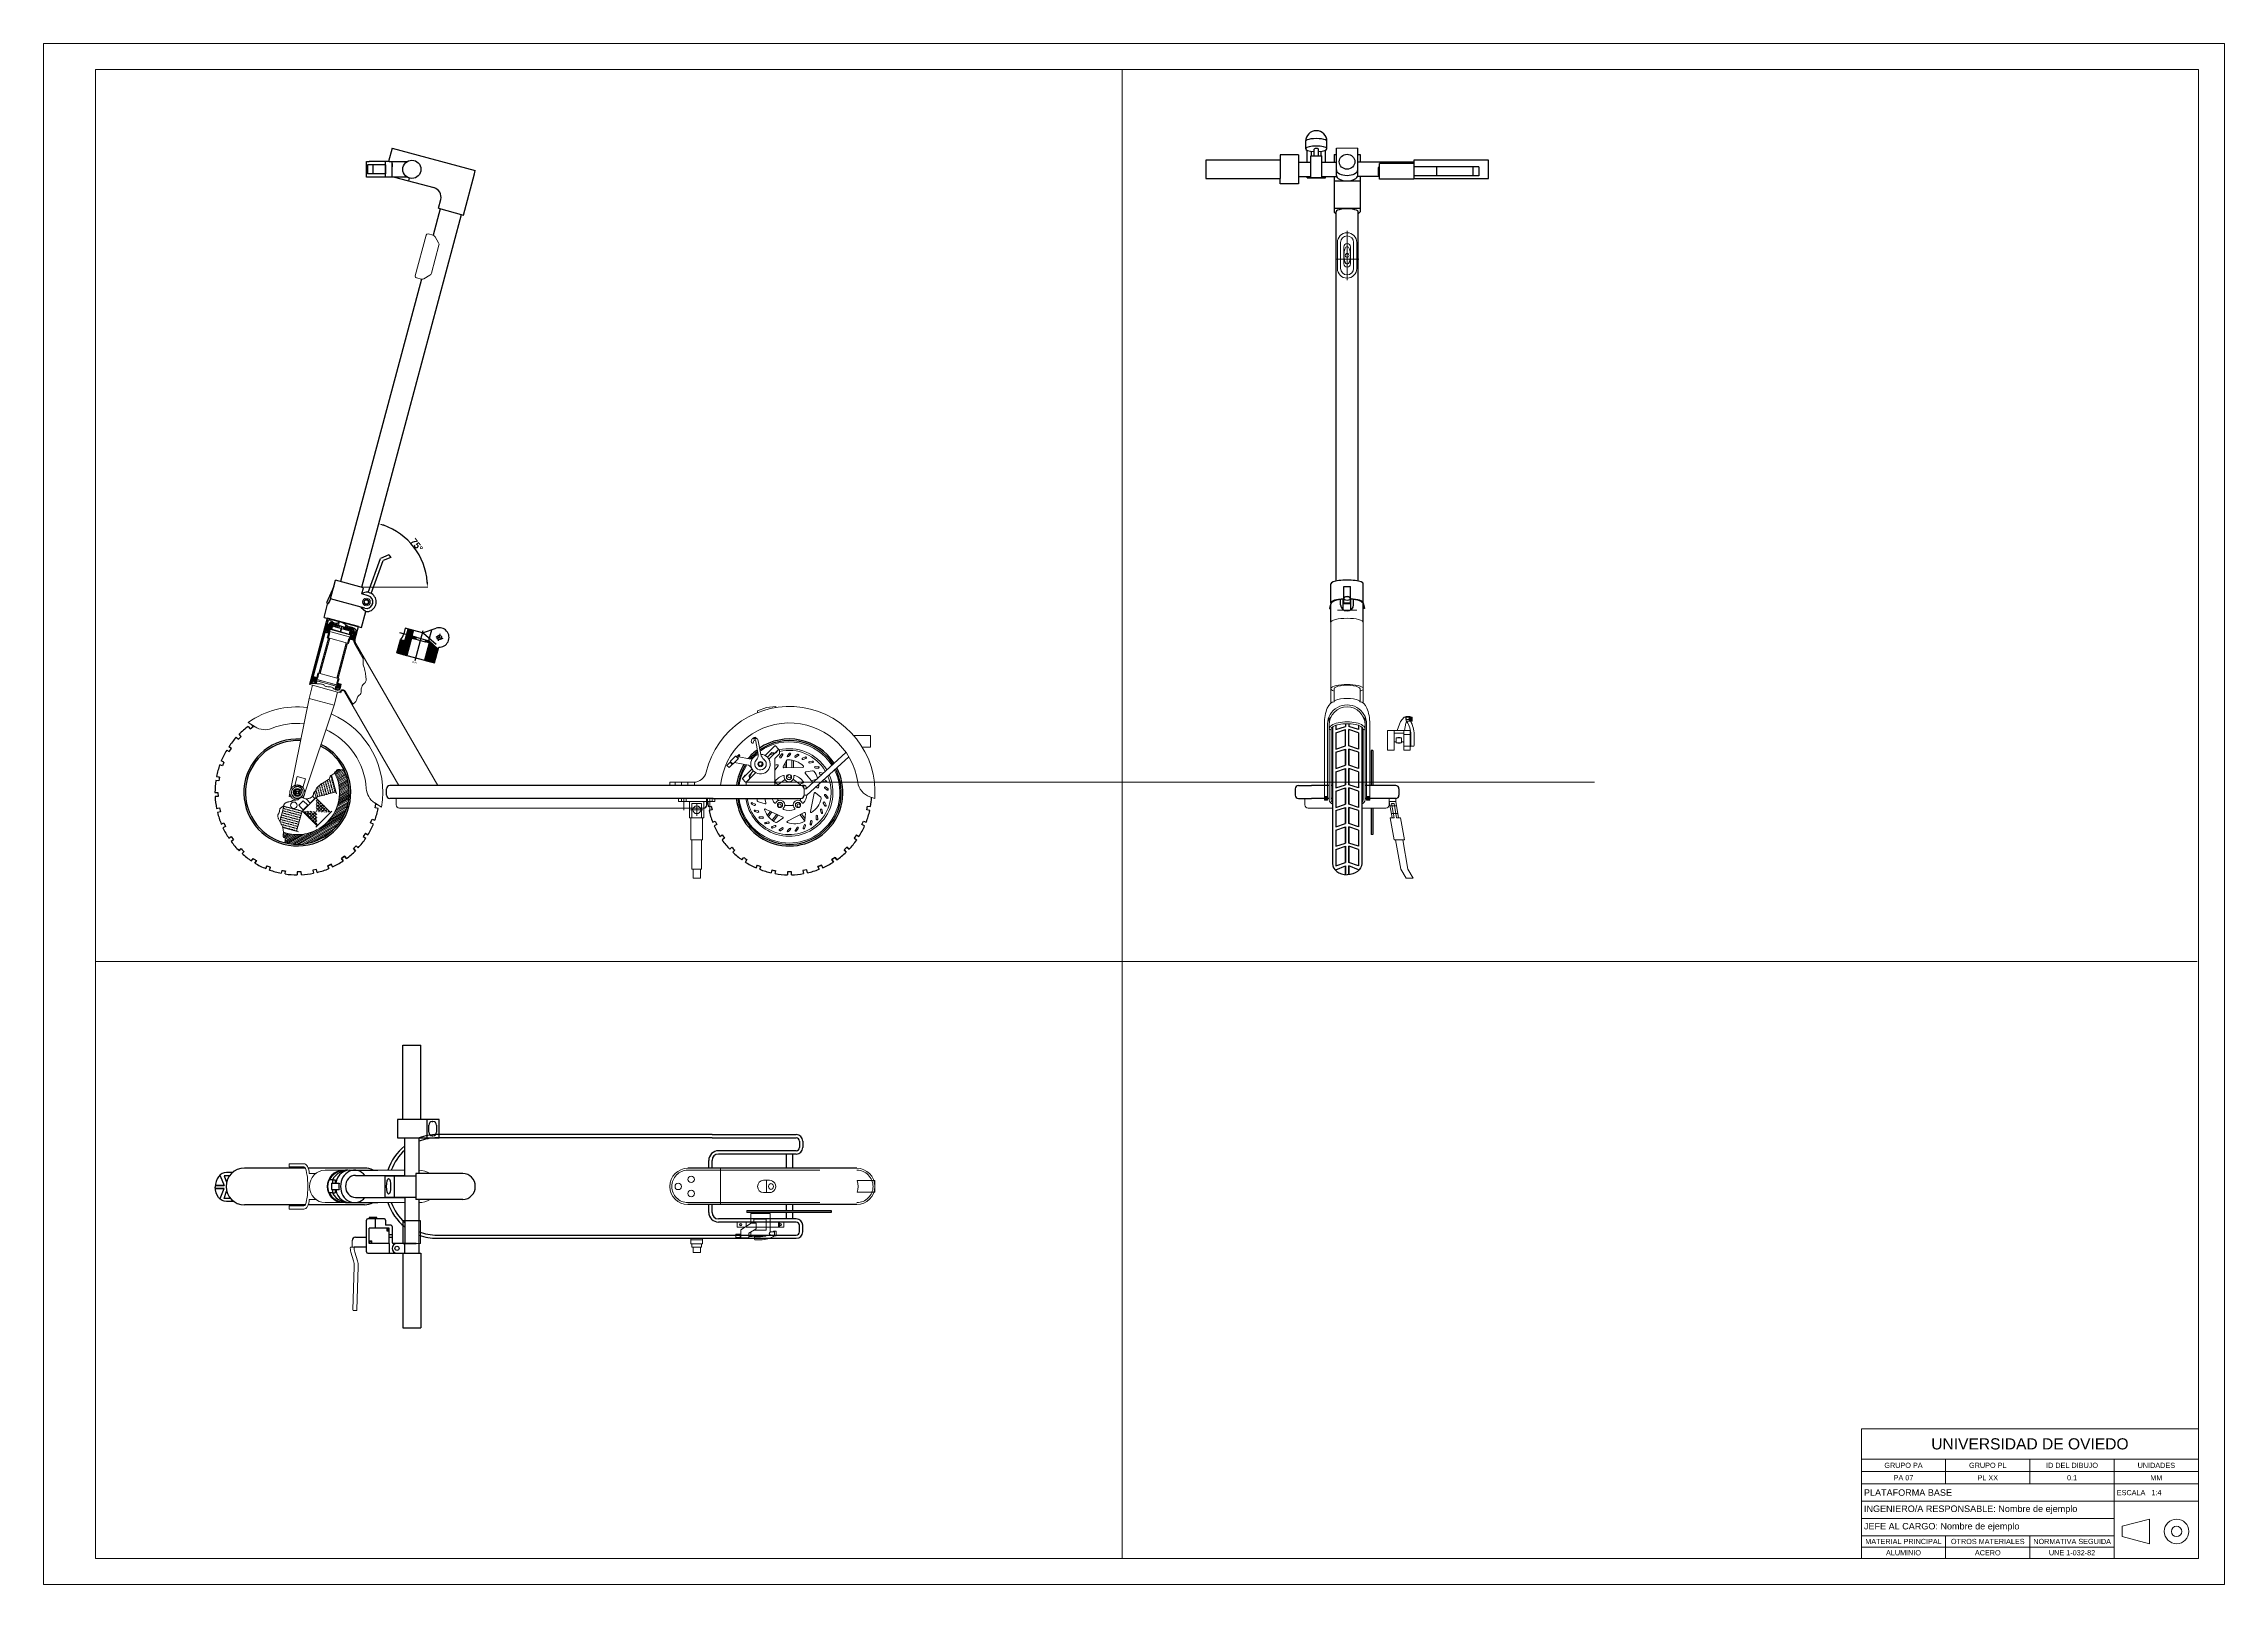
# Paper-space layout 'Presentación1' of a CAD drawing. Header units: millimetres. Extents: x 0 to 841, y 0 to 594.
# The model-space entities are those that its viewports show. They can reach past a viewport. Long polylines and large blocks are cut down to what shows.
import ezdxf

# ---------------------------------------------------------------- set-up
doc = ezdxf.new("R2010")
doc.units = ezdxf.units.MM
doc.linetypes.add('TRAZO_Y_PUNTO', pattern=[25.4, 12.7, -6.35, 0, -6.35])
doc.linetypes.add('TRAZOS', pattern=[19.05, 12.7, -6.35])
for name, color, linetype, lineweight in [('01_Contornos', 7, 'Continuous', 20), ('02_Ocultas', 4, 'TRAZOS', 20), ('03_Ejes', 1, 'TRAZO_Y_PUNTO', 18), ('sombreado', 1, 'Continuous', 18)]:
    doc.layers.add(name, color=color, linetype=linetype, lineweight=lineweight)
doc.layers.add('auxiliar', color=254, linetype='Continuous')
doc.styles.add('EstiloCota', font='arialbd.ttf', dxfattribs={"height": 10})
doc.styles.get("Standard").update_dxf_attribs({"font": 'arial.ttf'})
doc.dimstyles.new('CotasUNE', dxfattribs={"dimtxt": 10, "dimasz": 8, "dimexe": 1.25, "dimexo": 0, "dimtad": 1, "dimtxsty": 'EstiloCota', "dimcen": 2.5, "dimclrd": 256, "dimclrt": 256, "dimadec": 0, "dimazin": 0, "dimtfac": 1, "dimtmove": 0, "dimatfit": 3, "dimfxl": 1, "dimarcsym": 0})

# ---------------------------------------------------------------- blocks, each defined once
blk = doc.blocks.new('UNE A1H')
for p, q in [((0, 594), (841, 594)), ((0, 0), (0, 594)), ((841, 594), (841, 0)), ((20, 584), (20, 10)), ((831, 584), (20, 584)), ((831, 10), (831, 584)), ((701, 60), (831, 60)), ((701, 48.27), (701, 60)), ((831, 48.27), (701, 48.27)), ((701, 48.27), (701, 10)), ((701, 43.49), (831, 43.49)), ((733.5, 48.27), (733.5, 38.7)), ((766, 48.27), (766, 38.7)), ((798.5, 48.27), (798.5, 38.7)), ((831, 38.7), (701, 38.7)), ((798.5, 38.7), (798.5, 30)), ((701, 32.04), (798.5, 32.04)), ((701, 25.37), (798.5, 25.37)), ((798.5, 32.04), (831, 32.04)), ((798.5, 30), (798.5, 10)), ((701, 18.7), (798.5, 18.7)), ((733.5, 10), (733.5, 18.7)), ((766, 18.7), (766, 10)), ((801.55, 22.42), (812.06, 25.16)), ((801.55, 18.41), (801.55, 22.42)), ((801.55, 18.41), (812.06, 15.67)), ((812.06, 15.67), (812.06, 25.16)), ((20, 10), (831, 10)), ((701, 14.35), (798.5, 14.35)), ((841, 0), (0, 0))]:
    blk.add_line(p, q)
for radius in [4.74, 2]:
    blk.add_circle((822.57, 20.42), radius)
for s, insert, char_height, width, attachment_point in [('GRUPO PA', (717.25, 45.88), 2, 32.5, 5), ('PA 07', (717.25, 41.1), 2, 32.5, 5), ('GRUPO PL', (749.75, 45.88), 2, 32.5, 5), ('PL XX', (749.75, 41.1), 2, 32.5, 5), ('ID DEL DIBUJO', (782.25, 45.88), 2, 32.5, 5), ('0.1', (782.25, 41.1), 2, 32.5, 5), ('UNIDADES', (814.75, 45.88), 2, 32.5, 5), ('MM', (814.75, 41.1), 2, 32.5, 5), ('PLATAFORMA BASE', (702, 35.37), 2.5, 97.1143, 4), ('INGENIERO/A RESPONSABLE: Nombre de ejemplo', (702, 28.78), 2.5, 97.2779, 4), ('JEFE AL CARGO: Nombre de ejemplo', (702, 22.05), 2.5, 97.2059, 4), ('MATERIAL PRINCIPAL', (717.25, 16.53), 2, 32.5, 5), ('OTROS MATERIALES', (749.75, 16.53), 2, 32.5, 5), ('NORMATIVA SEGUIDA', (782.28, 16.53), 2, 32.44, 5), ('ALUMINIO', (717.25, 12.18), 2, 32.5, 5), ('ACERO', (749.75, 12.18), 2, 32.5, 5), ('UNE 1-032-82', (782.25, 12.18), 2, 32.5, 5)]:
    blk.add_mtext(s, dxfattribs=dict(insert=insert, char_height=char_height, width=width, attachment_point=attachment_point))
at = {"layer": '01_Contornos'}
for s, insert, char_height, width, attachment_point in [('UNIVERSIDAD DE OVIEDO', (766, 54.14), 4.3, 130, 5), ('ESCALA   1:4', (799.5, 35.37), 2, 32.5, 4)]:
    blk.add_mtext(s, dxfattribs=dict(at, insert=insert, char_height=char_height, width=width, attachment_point=attachment_point))
blk = doc.blocks.new('*D72')
at = {"layer": '01_Contornos', "lineweight": -2, "transparency": 16777216}
blk.add_arc((1029.3, 1783), 101.5, 4.5187, 70.4813, dxfattribs=at)
at = {"layer": '01_Contornos', "transparency": 16777216}
for points in [[(1062.8, 1877.4), (1063.6, 1879.9), (1055.6, 1881)], [(1131.8, 1791.1), (1129.1, 1791), (1130.8, 1783)]]:
    blk.add_solid(points, dxfattribs=at)
at = {"layer": 'Defpoints', "color": 0}
for p in [(1183.3, 2357.8), (1121.3, 1825.9), (1029.3, 1783), (1029.3, 1783), (1131.3, 1783)]:
    blk.add_point(p, dxfattribs=at)
at = {"layer": '01_Contornos', "transparency": 16777216, "insert": (1114.3, 1848.3), "char_height": 10, "attachment_point": 5, "rotation": 307.5, "style": 'EstiloCota'}
blk.add_mtext('75°', dxfattribs=at)

msp = doc.modelspace()

# ---------------------------------------------------------------- hatches: boundary and pattern name
h = msp.add_hatch()
h.set_pattern_fill('_USER', scale=1.5, angle=30, pattern_type=0)
h.set_pattern_definition([(30, (838.7025, 1540.3058), (-0.75, 1.299038), [])])
h.paths.add_polyline_path([(1126.152, 1670.339), (1141.607, 1666.198), (1147.301, 1687.448), (1132.871, 1700.632), (1127.897, 1701.965), (1127.121, 1699.067), (1133.399, 1697.385)])
h.paths.add_polyline_path([(1095.848, 1700.2), (1089.087, 1702.012), (1083.651, 1681.727), (1099.106, 1677.586), (1106.353, 1704.632), (1112.632, 1702.95), (1113.408, 1705.847), (1107.13, 1707.53), (1109.459, 1716.223), (1100.766, 1718.552)])
at = {"layer": '01_Contornos', "true_color": 0xf8d731}
h = msp.add_hatch(dxfattribs=at)
h.set_pattern_fill('ANSI31', color=40, scale=0.4, angle=290)
h.set_pattern_definition([(335, (675.5037, 529.142), (0.5367252, 1.1510109), [])])
h.paths.add_polyline_path([(1019.437, 1703.664), (1021.925, 1712.951, 0.05418164), (1020.786, 1716.428), (1017.505, 1704.182, 0.19891237), (1018.704, 1695.076), (1031.689, 1672.585), (1031.689, 1676.585), (1020.436, 1696.076, -0.19891237)])
edge = h.paths.add_edge_path()
edge.add_arc((951.135, 1636.972), 2.746, 227.047236, 241.471935)
edge.add_arc((950.201, 1635.253), 0.789, 241.471935, 268.559799)
edge.add_arc((950.381, 1642.403), 7.942, 268.559799, 270.524002)
edge.add_arc((951.002, 1574.475), 59.989, 89.809355, 90.524002, ccw=False)
edge.add_line((951.201, 1634.464), (977.419, 1732.308))
edge.add_arc((978.007, 1715.322), 16.996, 91.983003, 99.190094)
edge.add_line((975.292, 1732.1), (949.264, 1634.962))
edge = h.paths.add_edge_path()
edge.add_arc((1012.469, 1677.589), 57.532, 253.552464, 255.002507)
edge.add_arc((1000.369, 1620.91), 3, 30, 158.33859, ccw=False)
edge.add_line((1002.967, 1622.41), (1014.647, 1602.179))
edge.add_arc((1005.028, 1619.141), 19.5, 299.558966, 302.498038)
edge.add_line((1015.504, 1602.695), (1003.833, 1622.91))
edge.add_arc((1000.369, 1620.91), 4, 30, 159.744842)
edge.add_line((996.616, 1622.295), (996.179, 1622.412))
h = msp.add_hatch(dxfattribs=at)
h.set_pattern_fill('ANSI31', color=40, scale=0.4, angle=135)
h.set_pattern_definition([(165, (971.2879, 1736.4732), (-0.3287, -1.226726), [])])
h.paths.add_polyline_path([(990.866, 1642.706), (992.794, 1642.175), (1007.401, 1696.688), (1005.472, 1697.219)])
h.paths.add_polyline_path([(979.925, 1704.259), (977.997, 1704.79), (963.39, 1650.277), (965.318, 1649.746)])
h = msp.add_hatch(dxfattribs=at)
h.set_pattern_fill('ANSI31', color=40, scale=0.6)
h.set_pattern_definition([(30, (971.2879, 1736.4732), (-0.9525, 1.649778), [])])
h.paths.add_polyline_path([(1001.847, 1501.716, -0.04085418), (1001.074, 1501.286, -0.04755192), (1000.089, 1501.192, -0.01973652), (998.43, 1501.258, -0.07408153), (996.527, 1501.697, 0.07279261), (994.591, 1502.149, 0.10175854), (992.521, 1501.902, 0.1101736), (990.868, 1500.909, 0.14626636), (990.234, 1499.8, -0.21571829), (989.693, 1499.096, -0.02892474), (989.245, 1498.888, 0.07890516), (988.823, 1498.639, 0.11836315), (988.558, 1498.436, 0.00521423), (987.677, 1497.305, 0.00874806), (987.431, 1496.97, -0.68195455), (908.607, 1405.135, -0.00713354), (908.605, 1404.889, -0.01886165), (908.548, 1403.94, 0.00938327), (908.398, 1402.036, 0.01498536), (908.341, 1400.141, 0.01542478), (908.398, 1398.301, 0.36232772), (909.758, 1396.861, -0.33150116), (911.3, 1395.399, -0.04296398), (911.419, 1394.01, -0.02773771), (911.3, 1391.856, -0.03367346), (911.053, 1390.488, -0.02833633), (910.561, 1388.91, 0.63816404)])
at = {"layer": 'auxiliar', "true_color": 0xf8d731}
h = msp.add_hatch(dxfattribs=at)
h.set_pattern_fill('ANGLE', color=40, scale=0.5, angle=45)
h.set_pattern_definition([(45, (1109.7065, 1203.3594), (-2.46957, 2.46957), [2.54, -0.9525]), (135, (1109.7065, 1203.3594), (-2.46957, -2.46957), [2.54, -0.9525])])
edge = h.paths.add_edge_path()
edge.add_line((937.774, 1437.532), (960.482, 1414.824))
edge.add_line((958.988, 1458.745), (981.696, 1436.037))
at = {"layer": 'sombreado', "ltscale": 0.2, "true_color": 0xf8d731}
h = msp.add_hatch(dxfattribs=at)
h.set_pattern_fill('_USER', color=40, angle=29.593585, pattern_type=0)
h.set_pattern_definition([(29.59359, (0.5328, 1287.5394), (-0.4938445, 0.8695502), [])])
h.paths.add_polyline_path([(975.258, 1722.141), (977.186, 1721.61), (976.92, 1720.646), (977.884, 1720.38), (978.15, 1721.344, -0.17332664), (982.335, 1727.452), (984.348, 1726.897), (984.879, 1728.826), (981.505, 1729.755)])
h.paths.add_polyline_path([(1017.175, 1719.926), (1013.801, 1720.856), (1013.27, 1718.928), (1015.283, 1718.373, -0.17332664), (1015.748, 1710.984), (1015.483, 1710.019), (1016.447, 1709.754), (1016.712, 1710.718), (1018.641, 1710.187)])
h = msp.add_hatch(dxfattribs=at)
h.set_pattern_fill('_USER', color=40, angle=29.593585, pattern_type=0)
h.set_pattern_definition([(29.59359, (-123.4419, 1666.0729), (-0.4938445, 0.8695502), [])])
h.paths.add_polyline_path([(981.549, 1718.616), (982.995, 1718.218), (985.12, 1725.93), (982.228, 1726.727)])
h.paths.add_polyline_path([(1015.006, 1717.695), (1012.114, 1718.492), (1009.989, 1710.779), (1011.435, 1710.381)])

# ---------------------------------------------------------------- linework, layer by layer
for p, q in [((1076.121, 2459.994), (1070.619, 2439.459)), ((1076.121, 2459.994), (1204.589, 2425.571)), ((2485.369, 2470.601), (2485.369, 2459.009)), ((2487.869, 2438.459), (2487.869, 2456.749)), ((2498.369, 2448.524), (2498.369, 2458.751)), ((2505.369, 2448.524), (2505.369, 2458.751)), ((2515.869, 2438.459), (2515.869, 2456.749)), ((2518.369, 2459.009), (2518.369, 2470.601)), ((2532.869, 2418.131), (2532.869, 2459.994)), ((2565.869, 2418.131), (2565.869, 2459.994)), ((1036.744, 2429.459), (1036.744, 2439.459)), ((1036.744, 2439.459), (1041.087, 2439.459)), ((1036.744, 2425.459), (1036.744, 2429.459)), ((1036.744, 2415.459), (1036.744, 2425.459)), ((1038.43, 2434.459), (1038.43, 2420.459)), ((1066.244, 2434.459), (1038.43, 2434.459)), ((1071.901, 2439.459), (1041.087, 2439.459)), ((1046.43, 2434.459), (1046.43, 2420.459)), ((1066.244, 2415.459), (1066.244, 2439.459)), ((1066.244, 2434.459), (1066.244, 2420.459)), ((1071.901, 2439.459), (1099.533, 2439.459)), ((1076.244, 2415.459), (1076.244, 2439.459)), ((1076.244, 2436.459), (1076.244, 2431.459)), ((1203.295, 2420.741), (1204.589, 2425.571)), ((2446.369, 2441.459), (2331.369, 2441.459)), ((2331.369, 2441.459), (2331.369, 2413.459)), ((2474.369, 2449.959), (2446.369, 2449.959)), ((2446.369, 2449.959), (2446.369, 2441.459)), ((2446.369, 2441.459), (2446.369, 2413.459)), ((2474.369, 2449.959), (2474.369, 2404.959)), ((2493.369, 2448.524), (2510.369, 2448.524)), ((2493.369, 2414.959), (2493.369, 2448.524)), ((2494.369, 2448.524), (2494.369, 2455.206)), ((2509.369, 2448.524), (2509.369, 2455.206)), ((2510.369, 2414.959), (2510.369, 2448.524)), ((2529.369, 2450.159), (2529.369, 2438.459)), ((2529.369, 2450.159), (2532.869, 2450.159)), ((2565.869, 2450.159), (2569.369, 2450.159)), ((2569.369, 2450.159), (2569.369, 2438.459)), ((2599.369, 2430.459), (2597.369, 2430.459)), ((2597.369, 2430.459), (2597.369, 2418.459)), ((2599.369, 2426.459), (2597.369, 2426.459)), ((2599.369, 2422.459), (2597.369, 2422.459)), ((2652.369, 2436.459), (2599.369, 2436.459)), ((2599.369, 2412.459), (2599.369, 2436.459)), ((2613.712, 2438.459), (2613.712, 2436.459)), ((2767.369, 2441.459), (2652.369, 2441.459)), ((2652.369, 2441.459), (2652.369, 2412.459)), ((2752.367, 2431.459), (2652.369, 2431.459)), ((2687.364, 2431.459), (2687.364, 2417.459)), ((2743.369, 2431.459), (2743.369, 2417.459)), ((2752.367, 2431.459), (2752.367, 2417.459)), ((2767.369, 2413.459), (2767.369, 2441.459)), ((1099.533, 2415.459), (1036.744, 2415.459)), ((1066.244, 2420.459), (1038.43, 2420.459)), ((1080.05, 2415.459), (1140.593, 2399.237)), ((1101.956, 2409.59), (1103.12, 2413.936)), ((1186.213, 2356.99), (1203.295, 2420.741)), ((2331.369, 2413.459), (2446.369, 2413.459)), ((2446.369, 2404.959), (2446.369, 2413.459)), ((2474.369, 2404.959), (2446.369, 2404.959)), ((2487.869, 2414.327), (2487.869, 2416.459)), ((2487.869, 2414.327), (2515.869, 2414.327)), ((2493.369, 2414.959), (2510.369, 2414.959)), ((2515.869, 2414.327), (2515.869, 2416.459)), ((2529.369, 2416.459), (2529.369, 2362.166)), ((2529.369, 2409.59), (2569.369, 2409.59)), ((2569.369, 2416.459), (2569.369, 2362.166)), ((2599.369, 2418.459), (2597.369, 2418.459)), ((2652.369, 2412.459), (2599.369, 2412.459)), ((2752.367, 2417.459), (2652.369, 2417.459)), ((2652.369, 2413.459), (2767.369, 2413.459)), ((1029.318, 1783.041), (1183.315, 2357.767)), ((1150.474, 2366.566), (1139.554, 2325.815)), ((1147.576, 2367.343), (1151.199, 2380.866)), ((1147.576, 2367.343), (1186.213, 2356.99)), ((2529.369, 2367.343), (2569.369, 2367.343)), ((2532.369, 1792.475), (2532.369, 2362.166)), ((2566.369, 1792.475), (2566.369, 2362.166)), ((1121.437, 2258.2), (996.476, 1791.841)), ((1039.408, 1775.111), (1058.462, 1827.461)), ((1044.106, 1773.401), (1062.523, 1824)), ((1071.108, 1832.968), (1058.462, 1827.461)), ((1074.322, 1829.138), (1062.523, 1824)), ((1071.108, 1832.968), (1074.322, 1829.138)), ((986.161, 1784.252), (975.059, 1758.756)), ((980.984, 1764.933), (988.749, 1793.911)), ((1032.216, 1782.264), (988.749, 1793.911)), ((2524.369, 1759.228), (2524.369, 1788.205)), ((2544.369, 1758.098), (2544.369, 1784.369)), ((2544.369, 1784.369), (2554.369, 1784.369)), ((2554.369, 1758.098), (2554.369, 1784.369)), ((2574.369, 1759.228), (2574.369, 1788.205)), ((971.288, 1736.473), (976.723, 1756.758)), ((975.059, 1758.756), (977.956, 1757.98)), ((980.984, 1764.933), (977.956, 1757.98)), ((980.984, 1764.933), (980.984, 1764.933)), ((1034.11, 1750.698), (980.984, 1764.933)), ((1028.21, 1752.279), (1035.792, 1745.385)), ((1029.627, 1772.605), (1032.216, 1782.264)), ((1039.287, 1770.017), (1029.627, 1772.605)), ((1029.979, 1773.917), (1031.877, 1774.562)), ((2524.369, 1759.228), (2522.369, 1750.475)), ((2522.369, 1750.475), (2524.385, 1750.475)), ((2524.385, 1728.937), (2524.385, 1757.044)), ((2539.385, 1756.116), (2539.385, 1764.161)), ((2543.353, 1748.411), (2543.353, 1764.58)), ((2544.369, 1758.874), (2554.369, 1758.874)), ((2544.369, 1758.098), (2554.369, 1758.098)), ((2555.385, 1748.388), (2555.385, 1764.58)), ((2559.385, 1756.116), (2559.385, 1764.161)), ((2574.353, 1728.937), (2574.353, 1757.044)), ((2576.369, 1750.475), (2574.353, 1750.475)), ((2574.369, 1759.228), (2576.369, 1750.475)), ((971.288, 1736.473), (1029.243, 1720.944)), ((1029.243, 1720.944), (1035.792, 1745.385)), ((1092.744, 962.012), (1092.744, 1077.012)), ((1092.744, 1077.012), (1120.744, 1077.012)), ((1120.744, 962.012), (1120.744, 1077.012)), ((1148.753, 962.012), (1084.735, 962.012)), ((1084.735, 962.012), (1084.735, 934.012)), ((1129.735, 962.012), (1129.735, 934.012)), ((1132.753, 942.512), (1132.753, 953.512)), ((1138.253, 959.012), (1139.253, 959.012)), ((1144.753, 953.512), (1144.753, 942.512)), ((1148.753, 934.012), (1148.753, 962.012)), ((1084.735, 934.012), (1148.753, 934.012)), ((1138.253, 937.012), (1139.253, 937.012)), ((1684.07, 909.012), (1684.07, 887.012)), ((1694.07, 909.012), (1694.07, 887.012)), ((1010.618, 884.012), (1054.258, 884.012)), ((1019.832, 876.012), (1095.744, 876.012)), ((1065.25, 875.512), (1065.25, 842.511)), ((1065.25, 875.512), (1112.826, 875.512)), ((1079.656, 875.512), (1079.656, 842.511)), ((1185.27, 879.012), (1112.826, 879.012)), ((1112.826, 879.012), (1112.826, 839.012)), ((1112.826, 875.512), (1112.826, 842.511)), ((984.06, 869.012), (979.142, 869.012)), ((984.06, 849.012), (979.142, 849.012)), ((982.959, 864.012), (994.501, 864.012)), ((982.959, 864.012), (982.959, 854.012)), ((982.959, 854.012), (994.501, 854.012)), ((984.06, 869.012), (984.06, 864.012)), ((984.06, 869.012), (988.402, 869.012)), ((984.06, 854.012), (984.06, 849.012)), ((984.06, 849.012), (988.402, 849.012)), ((988.402, 869.012), (988.402, 864.012)), ((988.402, 854.012), (988.402, 849.012)), ((1019.832, 842.012), (1095.744, 842.012)), ((1065.25, 842.511), (1112.826, 842.511)), ((1010.618, 834.012), (1054.258, 834.012)), ((1064.244, 809.012), (1038.744, 809.012)), ((1052.744, 811.012), (1040.744, 811.012)), ((1040.744, 811.012), (1040.744, 809.012)), ((1042.744, 809.012), (1042.744, 811.012)), ((1050.744, 794.669), (1050.744, 811.012)), ((1052.744, 809.012), (1052.744, 811.012)), ((1185.27, 839.012), (1112.826, 839.012)), ((1684.07, 831.012), (1684.07, 822.012)), ((1684.07, 819.012), (1684.07, 809.012)), ((1694.07, 831.012), (1694.07, 822.012)), ((1694.07, 819.012), (1694.07, 809.012)), ((1036.744, 758.012), (1036.744, 807.012)), ((1041.087, 771.012), (1041.087, 794.669)), ((1071.901, 794.669), (1041.087, 794.669)), ((1041.087, 775.012), (1045.087, 775.012)), ((1045.087, 771.012), (1045.087, 775.012)), ((1066.244, 807.012), (1066.244, 799.012)), ((1074.244, 799.012), (1066.244, 799.012)), ((1067.901, 794.669), (1067.901, 790.669)), ((1067.901, 790.669), (1071.901, 790.669)), ((1071.901, 771.012), (1071.901, 794.669)), ((1071.901, 784.84), (1076.244, 784.84)), ((1071.901, 780.84), (1076.244, 780.84)), ((1076.244, 797.012), (1076.244, 773.012)), ((1093.244, 791.012), (1093.244, 806.012)), ((1120.244, 806.012), (1093.244, 806.012)), ((1093.244, 771.012), (1093.244, 791.012)), ((1038.744, 756.012), (1120.744, 756.012)), ((1071.901, 771.012), (1041.087, 771.012)), ((1071.901, 771.012), (1071.901, 756.012)), ((1113.349, 771.012), (1078.244, 771.012)), ((1092.744, 756.012), (1092.744, 641.012)), ((1092.744, 756.012), (1116.102, 756.012)), ((1093.244, 771.012), (1113.349, 771.012)), ((1120.744, 756.012), (1120.744, 641.012)), ((1092.744, 641.012), (1120.744, 641.012))]:
    msp.add_line(p, q)
at = {"color": 40, "true_color": 0xf8d731}
for p, q in [((2474.369, 2438.459), (2493.369, 2438.459)), ((2510.369, 2438.459), (2532.869, 2438.459)), ((2652.369, 2438.459), (2565.869, 2438.459)), ((2474.369, 2416.459), (2493.369, 2416.459)), ((2510.369, 2416.459), (2533.188, 2416.459)), ((2599.369, 2416.459), (2565.55, 2416.459)), ((976.117, 1735.179), (948.752, 1633.05)), ((977.419, 1732.308), (951.201, 1634.464)), ((1024.414, 1722.238), (976.117, 1735.179)), ((1017.505, 1704.182), (1020.786, 1716.428)), ((1019.437, 1703.664), (1024.414, 1722.238)), ((835.909, 1551.798), (839.243, 1548.776)), ((839.243, 1548.776), (843.493, 1553.026)), ((843.493, 1553.026), (840.207, 1556.312)), ((854.356, 1568.517), (857.036, 1564.903)), ((857.036, 1564.903), (862.034, 1568.242)), ((862.034, 1568.242), (860.611, 1570.372)), ((2526.869, 1567.694), (2526.869, 1357.01)), ((2531.869, 1570.094), (2531.869, 1563.51)), ((2531.869, 1563.51), (2546.869, 1568.51)), ((2531.869, 1558.51), (2546.869, 1563.51)), ((2531.869, 1558.51), (2531.869, 1533.51)), ((2546.869, 1572.46), (2546.869, 1568.51)), ((2546.869, 1538.51), (2546.869, 1563.51)), ((2551.869, 1572.46), (2551.869, 1568.51)), ((2566.869, 1563.51), (2551.869, 1568.51)), ((2551.869, 1538.51), (2551.869, 1563.51)), ((2566.869, 1558.51), (2551.869, 1563.51)), ((2566.869, 1570.094), (2566.869, 1563.51)), ((2566.869, 1558.51), (2566.869, 1533.51)), ((2571.869, 1567.695), (2571.869, 1357.01)), ((816.834, 1513.389), (812.677, 1515.111)), ((821.078, 1531.801), (824.938, 1529.488)), ((828.277, 1534.485), (824.413, 1537.067)), ((824.938, 1529.488), (828.277, 1534.485)), ((2531.869, 1533.51), (2546.869, 1538.51)), ((2531.869, 1528.51), (2546.869, 1533.51)), ((2531.869, 1528.51), (2531.869, 1503.51)), ((2546.869, 1533.51), (2546.869, 1508.51)), ((2546.869, 1508.51), (2546.869, 1533.51)), ((2566.869, 1533.51), (2551.869, 1538.51)), ((2551.869, 1533.51), (2551.869, 1508.51)), ((2551.869, 1508.51), (2551.869, 1533.51)), ((2566.869, 1528.51), (2551.869, 1533.51)), ((2566.869, 1528.51), (2566.869, 1503.51)), ((2589.251, 1531.51), (2586.251, 1531.51)), ((2586.251, 1531.51), (2586.251, 1477.357)), ((2589.251, 1531.51), (2589.251, 1477.357)), ((808.981, 1484.463), (804.384, 1485.145)), ((805.45, 1491.286), (809.863, 1490.409)), ((805.45, 1491.286), (810.008, 1490.38)), ((809.422, 1487.434), (808.981, 1484.463)), ((810.008, 1490.38), (809.422, 1487.434)), ((814.809, 1507.729), (810.434, 1509.295)), ((814.67, 1507.779), (810.434, 1509.295)), ((816.834, 1513.389), (814.809, 1507.729)), ((2531.869, 1503.51), (2546.869, 1508.51)), ((2531.869, 1498.51), (2546.869, 1503.51)), ((2531.869, 1498.51), (2531.869, 1473.51)), ((2546.869, 1503.51), (2546.869, 1478.51)), ((2546.869, 1478.51), (2546.869, 1503.51)), ((2566.869, 1503.51), (2551.869, 1508.51)), ((2551.869, 1503.51), (2551.869, 1478.51)), ((2551.869, 1478.51), (2551.869, 1503.51)), ((2566.869, 1498.51), (2551.869, 1503.51)), ((2566.869, 1498.51), (2566.869, 1473.51)), ((803.01, 1466.51), (807.51, 1466.51)), ((807.805, 1460.506), (803.163, 1460.278)), ((807.51, 1466.51), (807.805, 1460.506)), ((1050.011, 1442.64), (1051.184, 1448.535)), ((1051.184, 1448.535), (1053.057, 1448.258)), ((1067.714, 1462.357), (1067.714, 1472.357)), ((1706.714, 1477.357), (1072.714, 1477.357)), ((1571.714, 1457.357), (1072.714, 1457.357)), ((1561.714, 1447.357), (1561.714, 1457.357)), ((1571.714, 1457.357), (1706.714, 1457.357)), ((2469.369, 1472.357), (2469.369, 1462.357)), ((2474.369, 1477.357), (2494.369, 1477.357)), ((2474.369, 1457.357), (2494.369, 1457.357)), ((2521.676, 1477.357), (2494.369, 1477.357)), ((2521.676, 1457.357), (2494.369, 1457.357)), ((2526.869, 1477.357), (2524.676, 1477.357)), ((2526.869, 1457.357), (2524.677, 1457.357)), ((2531.869, 1473.51), (2546.869, 1478.51)), ((2531.869, 1468.51), (2546.869, 1473.51)), ((2531.869, 1468.51), (2531.869, 1443.51)), ((2531.869, 1443.51), (2546.869, 1448.51)), ((2546.869, 1473.51), (2546.869, 1448.51)), ((2546.869, 1448.51), (2546.869, 1473.51)), ((2566.869, 1473.51), (2551.869, 1478.51)), ((2551.869, 1473.51), (2551.869, 1448.51)), ((2551.869, 1448.51), (2551.869, 1473.51)), ((2566.869, 1468.51), (2551.869, 1473.51)), ((2566.869, 1443.51), (2551.869, 1448.51)), ((2566.869, 1468.51), (2566.869, 1443.51)), ((2574.063, 1477.357), (2571.869, 1477.357)), ((2574.062, 1457.357), (2571.869, 1457.357)), ((2604.369, 1477.357), (2577.062, 1477.357)), ((2604.369, 1457.357), (2577.062, 1457.357)), ((2624.369, 1477.357), (2604.369, 1477.357)), ((2624.369, 1457.357), (2604.369, 1457.357)), ((2629.369, 1472.357), (2629.369, 1462.357)), ((805.45, 1441.733), (809.863, 1442.611)), ((811.324, 1436.781), (806.816, 1435.651)), ((809.863, 1442.611), (811.324, 1436.781)), ((812.677, 1417.909), (816.834, 1419.631)), ((819.404, 1414.198), (815.203, 1412.21)), ((816.834, 1419.631), (819.404, 1414.198)), ((1043.049, 1419.688), (1045.349, 1425.241)), ((1047.343, 1417.909), (1043.049, 1419.688)), ((1045.349, 1425.241), (1049.586, 1423.725)), ((1054.57, 1441.733), (1050.011, 1442.64)), ((1563.94, 1444.796), (1568.374, 1445.565)), ((1569.691, 1439.701), (1565.156, 1438.682)), ((1568.374, 1445.565), (1569.691, 1439.701)), ((1570.58, 1420.802), (1574.779, 1422.421)), ((1577.215, 1416.926), (1572.966, 1415.043)), ((1574.779, 1422.421), (1577.215, 1416.926)), ((1800.927, 1416.929), (1803.363, 1422.424)), ((1805.176, 1415.046), (1800.927, 1416.929)), ((1803.363, 1422.424), (1807.561, 1420.805)), ((1808.45, 1439.704), (1809.767, 1445.569)), ((1812.985, 1438.686), (1808.45, 1439.704)), ((1809.767, 1445.569), (1814.201, 1444.8)), ((2531.869, 1438.51), (2546.869, 1443.51)), ((2531.869, 1438.51), (2531.869, 1413.51)), ((2531.869, 1413.51), (2546.869, 1418.51)), ((2531.869, 1408.51), (2546.869, 1413.51)), ((2546.869, 1418.51), (2546.869, 1443.51)), ((2546.869, 1443.51), (2546.869, 1418.51)), ((2546.869, 1418.51), (2546.869, 1443.51)), ((2546.869, 1388.51), (2546.869, 1413.51)), ((2546.869, 1413.51), (2546.869, 1388.51)), ((2551.869, 1418.51), (2551.869, 1443.51)), ((2551.869, 1443.51), (2551.869, 1418.51)), ((2551.869, 1418.51), (2551.869, 1443.51)), ((2566.869, 1438.51), (2551.869, 1443.51)), ((2566.869, 1413.51), (2551.869, 1418.51)), ((2551.869, 1388.51), (2551.869, 1413.51)), ((2551.869, 1413.51), (2551.869, 1388.51)), ((2566.869, 1408.51), (2551.869, 1413.51)), ((2566.869, 1438.51), (2566.869, 1413.51)), ((2586.251, 1442.357), (2586.251, 1401.51)), ((2589.251, 1442.357), (2589.251, 1401.51)), ((824.413, 1395.953), (828.155, 1398.453)), ((831.735, 1393.625), (828.002, 1390.856)), ((828.155, 1398.453), (831.735, 1393.625)), ((840.207, 1376.707), (843.389, 1379.889)), ((1020.776, 1384.244), (1016.526, 1379.994)), ((1016.526, 1379.994), (1019.813, 1376.707)), ((1016.526, 1379.994), (1019.812, 1376.707)), ((1019.813, 1376.707), (1016.631, 1379.889)), ((1016.631, 1379.889), (1019.813, 1376.707)), ((1024.11, 1381.222), (1020.776, 1384.244)), ((1020.777, 1384.244), (1020.777, 1384.244)), ((1020.777, 1384.244), (1024.111, 1381.222)), ((1035.081, 1403.532), (1031.742, 1398.535)), ((1031.742, 1398.535), (1035.606, 1395.953)), ((1035.082, 1403.532), (1038.942, 1401.219)), ((1581.774, 1398.564), (1585.576, 1400.971)), ((1589.037, 1396.057), (1585.238, 1393.381)), ((1585.576, 1400.971), (1589.037, 1396.057)), ((1597.092, 1378.937), (1600.351, 1382.04)), ((1777.791, 1382.043), (1773.438, 1377.898)), ((1781.051, 1378.94), (1777.791, 1382.043)), ((1777.792, 1382.042), (1777.792, 1382.042)), ((1777.792, 1382.042), (1781.051, 1378.939)), ((1792.565, 1400.974), (1789.104, 1396.06)), ((1789.104, 1396.06), (1792.904, 1393.384)), ((1792.566, 1400.974), (1796.368, 1398.567)), ((2531.869, 1408.51), (2531.869, 1383.51)), ((2531.869, 1383.51), (2546.869, 1388.51)), ((2531.869, 1378.51), (2546.869, 1383.51)), ((2546.869, 1358.51), (2546.869, 1383.51)), ((2546.869, 1383.51), (2546.869, 1358.51)), ((2546.869, 1358.51), (2546.869, 1383.51)), ((2566.869, 1383.51), (2551.869, 1388.51)), ((2551.869, 1358.51), (2551.869, 1383.51)), ((2551.869, 1383.51), (2551.869, 1358.51)), ((2551.869, 1358.51), (2551.869, 1383.51)), ((2566.869, 1378.51), (2551.869, 1383.51)), ((2566.869, 1408.51), (2566.869, 1383.51)), ((847.81, 1375.683), (844.79, 1372.347)), ((859.452, 1360.913), (861.952, 1364.655)), ((867.032, 1361.438), (864.719, 1357.578)), ((867.032, 1361.438), (864.719, 1357.578)), ((864.719, 1357.578), (867.032, 1361.438)), ((883.131, 1353.335), (881.409, 1349.177)), ((881.409, 1349.177), (883.131, 1353.335)), ((883.131, 1353.335), (881.409, 1349.177)), ((887.225, 1346.934), (888.741, 1351.171)), ((906.023, 1346.381), (905.142, 1341.968)), ((959.775, 1347.681), (953.879, 1346.508)), ((953.879, 1346.508), (954.786, 1341.95)), ((960.868, 1343.316), (959.775, 1347.681)), ((982.385, 1355.771), (976.832, 1353.471)), ((976.832, 1353.471), (978.61, 1349.177)), ((978.611, 1349.177), (976.889, 1353.334)), ((984.309, 1351.703), (982.385, 1355.771)), ((982.467, 1355.809), (984.394, 1351.743)), ((1002.983, 1368.117), (997.985, 1364.778)), ((997.985, 1364.778), (1000.567, 1360.913)), ((1000.568, 1360.913), (998.068, 1364.655)), ((1005.663, 1364.503), (1002.983, 1368.117)), ((1002.984, 1368.117), (1005.664, 1364.502)), ((1002.984, 1368.117), (1005.664, 1364.502)), ((1005.664, 1364.502), (1002.984, 1368.117)), ((1604.667, 1377.727), (1601.567, 1374.465)), ((1615.944, 1362.676), (1618.535, 1366.355)), ((1623.534, 1363.014), (1621.127, 1359.213)), ((1623.534, 1363.014), (1621.127, 1359.213)), ((1621.127, 1359.213), (1623.534, 1363.014)), ((1639.429, 1354.519), (1637.606, 1350.405)), ((1637.606, 1350.405), (1639.429, 1354.519)), ((1639.429, 1354.519), (1637.606, 1350.405)), ((1643.365, 1348.019), (1644.984, 1352.218)), ((1662.144, 1347.006), (1661.155, 1342.616)), ((1667.36, 1341.379), (1668.129, 1345.813)), ((1715.911, 1346.987), (1709.989, 1345.959)), ((1709.989, 1345.959), (1710.784, 1341.38)), ((1716.898, 1342.596), (1715.911, 1346.987)), ((1738.714, 1354.52), (1733.106, 1352.357)), ((1733.106, 1352.357), (1734.778, 1348.021)), ((1734.779, 1348.02), (1733.159, 1352.219)), ((1740.537, 1350.406), (1738.714, 1354.52)), ((1738.796, 1354.556), (1740.623, 1350.443)), ((1759.608, 1366.357), (1754.53, 1363.141)), ((1754.53, 1363.141), (1757.016, 1359.215)), ((1757.017, 1359.214), (1754.609, 1363.016)), ((1762.199, 1362.678), (1759.608, 1366.357)), ((1759.609, 1366.357), (1762.2, 1362.677)), ((1759.609, 1366.357), (1762.2, 1362.677)), ((1762.2, 1362.677), (1759.609, 1366.357)), ((1773.438, 1377.898), (1776.644, 1374.532)), ((1773.438, 1377.898), (1776.643, 1374.532)), ((1776.644, 1374.532), (1773.541, 1377.791)), ((1773.541, 1377.791), (1776.644, 1374.532)), ((2531.869, 1378.51), (2531.869, 1353.51)), ((2531.869, 1353.51), (2546.869, 1358.51)), ((2531.869, 1347.122), (2546.869, 1353.51)), ((2531.869, 1347.122), (2531.869, 1346.01)), ((2546.869, 1353.51), (2546.869, 1339.618)), ((2546.869, 1353.51), (2546.869, 1339.618)), ((2546.869, 1353.51), (2546.869, 1339.618)), ((2546.869, 1339.618), (2546.869, 1353.51)), ((2566.869, 1353.51), (2551.869, 1358.51)), ((2551.869, 1353.51), (2551.869, 1339.618)), ((2551.869, 1353.51), (2551.869, 1339.618)), ((2551.869, 1353.51), (2551.869, 1339.618)), ((2551.869, 1339.618), (2551.869, 1353.51)), ((2566.869, 1347.122), (2551.869, 1353.51)), ((2566.869, 1378.51), (2566.869, 1353.51)), ((2566.869, 1347.122), (2566.869, 1346.01)), ((911.375, 1340.885), (912.035, 1345.336)), ((936.02, 1344.157), (930.01, 1344.157)), ((930.01, 1344.157), (930.01, 1339.51)), ((936.241, 1339.663), (936.02, 1344.157)), ((1686.069, 1344.194), (1685.955, 1339.548)), ((1692.078, 1344.047), (1686.069, 1344.194)), ((1692.188, 1339.548), (1692.078, 1344.047)), ((1095.744, 875.512), (1095.744, 934.012)), ((1117.744, 896.054), (1117.744, 934.012)), ((1569.734, 939.012), (1145.734, 939.012)), ((1569.734, 934.012), (1145.734, 934.012)), ((1569.734, 939.012), (1699.734, 939.012)), ((1569.734, 934.012), (1699.734, 934.012)), ((1699.734, 914.012), (1579.734, 914.012)), ((1699.734, 909.012), (1579.734, 909.012)), ((1704.734, 929.012), (1704.734, 919.012)), ((1709.734, 929.012), (1709.734, 919.012)), ((810.963, 875.572), (809.851, 875.572)), ((810.963, 875.572), (817.351, 860.572)), ((825.379, 875.572), (817.351, 875.572)), ((817.351, 875.572), (820.753, 865.364)), ((829.992, 880.572), (820.851, 880.572)), ((942.16, 887.326), (848.346, 887.326)), ((1033.697, 887.326), (946.851, 887.326)), ((1117.744, 879.012), (1117.744, 896.054)), ((1793.071, 887.012), (1532.634, 887.012)), ((1564.734, 887.012), (1564.734, 899.012)), ((1569.734, 887.012), (1569.734, 899.012)), ((817.351, 860.572), (803.459, 860.572)), ((817.351, 860.572), (803.459, 860.572)), ((817.351, 860.572), (803.459, 860.572)), ((803.459, 860.572), (817.351, 860.572)), ((817.351, 855.572), (803.459, 855.572)), ((817.351, 855.572), (803.459, 855.572)), ((817.351, 855.572), (803.459, 855.572)), ((803.459, 855.572), (817.351, 855.572)), ((810.963, 840.572), (817.351, 855.572)), ((817.351, 840.572), (821.022, 851.586)), ((1095.744, 842.511), (1095.744, 771.012)), ((810.963, 840.572), (809.851, 840.572)), ((826.859, 840.572), (817.351, 840.572)), ((832.463, 835.572), (820.851, 835.572)), ((942.16, 830.697), (848.346, 830.697)), ((1033.697, 830.697), (946.851, 830.697)), ((1117.744, 756.012), (1117.744, 839.012)), ((1793.071, 831.012), (1532.634, 831.012)), ((1564.734, 819.012), (1564.734, 831.012)), ((1569.734, 819.012), (1569.734, 831.012)), ((1699.734, 809.012), (1579.734, 809.012)), ((1623.477, 822.012), (1753.477, 822.012)), ((1753.477, 819.012), (1623.477, 819.012)), ((1753.477, 822.012), (1753.477, 819.012)), ((1019.873, 780.512), (1036.744, 780.512)), ((1145.734, 784.012), (1569.734, 784.012)), ((1145.734, 779.012), (1569.734, 779.012)), ((1569.734, 784.012), (1699.734, 784.012)), ((1569.734, 779.012), (1699.734, 779.012)), ((1699.734, 804.012), (1579.734, 804.012)), ((1704.734, 789.012), (1704.734, 799.012)), ((1709.734, 789.012), (1709.734, 799.012)), ((1036.744, 765.512), (1017.873, 765.512)), ((1095.744, 756.012), (1095.744, 771.012))]:
    msp.add_line(p, q, dxfattribs=at)
at = {"color": 7}
for p, q in [((1096.423, 1719.716), (1094.094, 1711.023)), ((1095.848, 1700.2), (1100.766, 1718.552)), ((1122.982, 1712.6), (1096.423, 1719.716)), ((1107.13, 1707.53), (1109.459, 1716.223)), ((1111.594, 1670.099), (1124.017, 1716.463)), ((1122.982, 1712.6), (1144.241, 1719.816)), ((1132.871, 1700.632), (1137.388, 1717.489)), ((1083.651, 1681.727), (1089.087, 1702.012)), ((1101.334, 1709.083), (1088.298, 1712.576)), ((1095.848, 1700.2), (1089.087, 1702.012)), ((1106.353, 1704.632), (1099.106, 1677.586)), ((1106.353, 1704.632), (1112.632, 1702.95)), ((1113.408, 1705.847), (1107.13, 1707.53)), ((1113.408, 1705.847), (1112.632, 1702.95)), ((1112.632, 1702.95), (1127.121, 1699.067)), ((1113.408, 1705.847), (1127.897, 1701.965)), ((1124.431, 1712.211), (1144.07, 1695.27)), ((1133.399, 1697.385), (1126.152, 1670.339)), ((1127.897, 1701.965), (1127.121, 1699.067)), ((1133.399, 1697.385), (1127.121, 1699.067)), ((1127.897, 1701.965), (1132.871, 1700.632)), ((1132.871, 1700.632), (1147.301, 1687.448)), ((1141.607, 1666.198), (1148.156, 1690.639)), ((1143.749, 1707.035), (1154.375, 1704.188)), ((1147.638, 1700.299), (1150.485, 1710.924)), ((1083.651, 1681.727), (1141.607, 1666.198))]:
    msp.add_line(p, q, dxfattribs=at)
at = {"color": 7, "ltscale": 0.2}
msp.add_line((1124.431, 1712.211), (1122.982, 1712.6), dxfattribs=at)
msp.add_lwpolyline([(927.7, 1470.51), (925.391, 1466.51), (927.7, 1462.51), (932.319, 1462.51), (934.629, 1466.51), (932.319, 1470.51)], close=True)
msp.add_lwpolyline([(926.206, 1477.429, -0.07476357), (929.585, 1478.065, -0.07476357), (933.002, 1477.678, -0.07476357), (936.154, 1476.304, -0.07476357), (938.763, 1474.064)], format="xyb")
for centre, radius in [((1106.744, 2427.459), 14), ((1036.698, 1760.358), 3.5), ((1036.698, 1760.358), 3.5), ((930.01, 1466.51), 6), ((930.01, 1466.51), 2), ((1043.087, 773.012), 1.6), ((1069.901, 792.669), 1.1), ((1083.744, 763.512), 3.2)]:
    msp.add_circle(centre, radius)
at = {"color": 7}
msp.add_circle((1149.062, 1705.611), 3.5, dxfattribs=at)
for centre, radius, start, end in [((1136.71, 2384.748), 15, 345, 75), ((1036.698, 1760.358), 15, 266.536959, 108.748989), ((1036.698, 1760.358), 10, 255, 75), ((1036.698, 1760.358), 10, 255, 53.183632), ((930.01, 1466.51), 9, 208.761743, 301.238257), ((930.01, 1466.51), 9, 28.761743, 121.238257), ((1138.253, 953.512), 5.5, 90, 180), ((1138.253, 942.512), 5.5, 180, 270), ((1139.253, 953.512), 5.5, 0, 90), ((1139.253, 942.512), 5.5, 270, 0), ((1145.734, 859.012), 80, 110.364135, 110.479564), ((1038.744, 807.012), 2, 90, 180), ((1064.244, 807.012), 2, 0, 90), ((1074.244, 797.012), 2, 0, 90), ((1038.744, 758.012), 2, 180, 270), ((1078.244, 773.012), 2, 180, 270), ((1083.744, 763.512), 7.5, 90, 270)]:
    msp.add_arc(centre, radius, start, end)
msp.add_arc((1149.062, 1705.611), 15, 266.536959, 108.748989, dxfattribs=at)
at = {"color": 40, "true_color": 0xf8d731}
for centre, radius, start, end in [((930.01, 1466.51), 127, 137.812499, 146.249999), ((930.01, 1466.51), 127, 126.562499, 134.999999), ((930.01, 1466.51), 82.5, 86.223822, 63.776032), ((1689.07, 1466.51), 82.5, 33.307919, 123.821915), ((930.01, 1466.51), 127, 149.062499, 157.499999), ((930.01, 1466.51), 80, 86.465912, 63.533938), ((1689.07, 1466.51), 82.5, 126.888399, 140.659718), ((1689.07, 1466.51), 80, 127.833397, 139.635888), ((1689.07, 1466.51), 80, 33.023233, 124.577468), ((930.01, 1466.51), 127, 171.562499, 179.999999), ((930.01, 1466.51), 127, 160.312499, 168.749999), ((930.01, 1466.51), 127, 160.312499, 168.749999), ((1689.07, 1466.51), 82.5, 186.369984, 27.399274), ((1689.07, 1466.51), 82.5, 148.376396, 172.445111), ((1689.07, 1466.51), 80, 186.56991, 26.921003), ((1689.07, 1466.51), 80, 147.694922, 172.207577), ((930.01, 1466.51), 127, 182.812499, 191.249999), ((1072.714, 1472.357), 5, 90, 180), ((1072.714, 1462.357), 5, 180, 270), ((1556.714, 1447.357), 5, 270, 0), ((1689.07, 1466.51), 127, 186.398494, 189.844598), ((1706.714, 1472.357), 5, 0, 90), ((1706.714, 1462.357), 5, 270, 0), ((1689.07, 1466.509), 127, 350.15741, 356.59986), ((2474.369, 1472.357), 5, 90, 180), ((2474.369, 1462.357), 5, 180, 270), ((2624.369, 1472.357), 5, 0, 90), ((2624.369, 1462.357), 5, 270, 0), ((930.01, 1466.51), 127, 194.062499, 202.499999), ((930.01, 1466.509), 127, 329.062812, 337.500312), ((930.01, 1466.509), 127, 340.312812, 348.750312), ((1689.07, 1466.51), 127, 192.657098, 201.094598), ((1689.07, 1466.51), 127, 203.907098, 212.344598), ((1689.07, 1466.509), 127, 327.65741, 336.09491), ((1689.07, 1466.509), 127, 338.90741, 347.34491), ((930.01, 1466.51), 127, 205.312499, 213.749999), ((930.01, 1466.51), 127, 216.562499, 224.999999), ((930.01, 1466.51), 122.5, 224.999999, 227.854336), ((930.01, 1466.51), 127, 317.812499, 326.249999), ((930.01, 1466.509), 127, 317.812812, 326.208475), ((1689.07, 1466.51), 127, 215.157098, 223.594598), ((1689.07, 1466.51), 122.5, 223.594598, 226.448935), ((1689.07, 1466.51), 127, 316.407097, 324.844597), ((1689.07, 1466.509), 127, 316.40741, 324.803073), ((930.01, 1466.51), 127, 227.854336, 236.249999), ((930.01, 1466.51), 122.5, 236.249999, 239.062499), ((930.01, 1466.51), 127, 239.062499, 247.499999), ((930.01, 1466.51), 127, 239.062499, 247.499999), ((930.01, 1466.51), 122.5, 247.499999, 250.312499), ((930.01, 1466.51), 127, 250.312499, 258.708162), ((930.01, 1466.51), 122.5, 258.708162, 261.562499), ((930.01, 1466.51), 127, 284.062499, 292.499999), ((930.01, 1466.509), 127, 284.062812, 292.500312), ((930.01, 1466.509), 122.5, 292.500312, 295.354649), ((930.01, 1466.51), 127, 295.312499, 303.749999), ((930.01, 1466.509), 127, 295.354649, 303.750312), ((930.01, 1466.509), 122.5, 303.750312, 306.562812), ((930.01, 1466.51), 127, 306.562499, 314.999999), ((930.01, 1466.509), 127, 306.562812, 315.000312), ((930.01, 1466.509), 127, 306.562812, 315.000312), ((1689.07, 1466.51), 127, 226.448935, 234.844598), ((1689.07, 1466.51), 122.5, 234.844598, 237.657098), ((1689.07, 1466.51), 127, 237.657098, 246.094598), ((1689.07, 1466.51), 127, 237.657097, 246.094597), ((1689.07, 1466.51), 122.5, 246.094597, 248.907097), ((1689.07, 1466.51), 127, 248.907097, 257.302761), ((1689.07, 1466.51), 122.5, 257.302761, 260.157097), ((1689.07, 1466.51), 127, 282.657097, 291.094597), ((1689.07, 1466.509), 127, 282.657411, 291.094911), ((1689.07, 1466.509), 122.5, 291.094911, 293.949248), ((1689.07, 1466.51), 127, 293.907097, 302.344597), ((1689.07, 1466.509), 127, 293.949248, 302.344911), ((1689.07, 1466.509), 122.5, 302.344911, 305.157411), ((1689.07, 1466.51), 127, 305.157097, 313.594598), ((1689.07, 1466.509), 127, 305.157411, 313.594911), ((1689.07, 1466.509), 127, 305.15741, 313.59491), ((930.01, 1466.51), 127, 261.562499, 269.999999), ((930.01, 1466.51), 127, 272.812499, 281.249999), ((1689.07, 1466.51), 127, 260.157097, 268.594597), ((1689.07, 1466.51), 127, 271.407097, 279.844597), ((1145.734, 859.012), 80, 128.672887, 161.790043), ((1145.734, 859.012), 75, 131.799925, 160.528779), ((1145.734, 859.012), 80, 90, 110.479564), ((1145.734, 859.012), 75, 90, 111.912992), ((1579.734, 899.012), 15, 90, 180), ((1579.734, 899.012), 10, 90, 180), ((1699.734, 929.012), 10, 0, 90), ((1699.734, 929.012), 5, 0, 90), ((1699.734, 919.012), 10, 270, 0), ((1699.734, 919.012), 5, 270, 0), ((848.346, 859.012), 28.314, 90, 270), ((1033.697, 859.012), 28.314, 61.99935, 90), ((1033.697, 859.012), 28.314, 270, 298.00065), ((1145.734, 859.012), 80, 198.209957, 231.327113), ((1145.734, 859.012), 75, 199.471221, 228.200075), ((1579.734, 819.012), 15, 180, 270), ((1579.734, 819.012), 10, 180, 270), ((1699.734, 799.012), 10, 0, 90), ((1019.873, 775.512), 5, 90, 180), ((1145.734, 859.012), 75, 248.087008, 270), ((1145.734, 859.012), 80, 249.520436, 270), ((1699.734, 799.012), 5, 0, 90), ((1699.734, 789.012), 10, 270, 0), ((1699.734, 789.012), 5, 270, 0)]:
    msp.add_arc(centre, radius, start, end, dxfattribs=at)
for centre, major_axis, ratio, start_param, end_param in [((2501.869, 2459.009), (-16.5, 0), 0.25881905, 1.78454139, 7.64023658), ((2501.869, 2470.601), (16.5, 0), 0.99456591, 6.28318531, 9.42477796), ((2501.869, 2470.601), (-16.5, 0), 0.25881905, 3.14159265, 6.28318531), ((2501.869, 2458.751), (-3.5, 0), 0.26374357, 3.14159265, 6.28318531), ((2549.369, 2426.672), (-16.5, 0), 0.51763809, 6.28318531, 9.42477796), ((2549.369, 2418.131), (-16.5, 0), 0.51763809, 6.28318531, 9.42477796), ((2549.369, 2362.166), (-20, 0), 0.25881905, 0, 0.55481103), ((2549.369, 2362.166), (-17, 0), 0.25881905, 3.14159265, 6.28318531), ((2549.369, 2362.166), (-20, 0), 0.25881905, 2.58678162, 3.14159265), ((2549.369, 1788.205), (-25, 0), 0.23293714, 3.14159265, 6.28318531), ((952.753, 1773.533), (-28.978, 7.765), 0.83333333, 2.73007581, 2.79467576), ((952.753, 1773.533), (-28.978, 7.765), 0.83333333, 2.81969055, 3.10158198), ((2549.369, 1759.228), (-25, 0), 0.23293714, 4.9137469, 6.28318531), ((2549.369, 1757.044), (-24.984, 0), 0.31077721, 4.91387464, 6.28318531), ((2549.385, 1756.116), (-10, 0), 0.96592583, 0, 3.14159265), ((2549.369, 1765.187), (-5, 0), 0.64897208, 3.24046007, 6.18431789), ((2549.369, 1759.228), (-25, 0), 0.23293714, 3.14159265, 4.51103106), ((2549.369, 1757.044), (-24.984, 0), 0.31077721, 3.14159265, 4.51090332), ((1005.701, 859.012), (-28.978, 0), 0.86273015, 4.62743626, 7.93893436), ((1010.618, 859.012), (-28.978, 0), 0.86273015, 4.55867049, 5.87166846), ((1010.618, 859.012), (0, -25), 0.86933324, 2.96199593, 4.51103106), ((1018.383, 859.012), (0, -25), 0.86933324, 2.31855896, 7.106219), ((1000.266, 859.012), (-28.978, 0), 0.86273015, 4.71238898, 4.71239897), ((1019.832, 859.012), (0, 17), 0.90910666, 0, 3.14159265), ((1185.27, 859.012), (0, -20), 0.96592583, 0, 3.14159265), ((1010.618, 859.012), (-28.978, 0), 0.86273015, 0.41151685, 1.72451481), ((1010.618, 859.012), (0, -25), 0.86933324, 4.9137469, 6.46278203), ((1015.795, 859.012), (0, -25), 0.86933324, 4.51103106, 4.9137469)]:
    msp.add_ellipse(centre, major_axis=major_axis, ratio=ratio, start_param=start_param, end_param=end_param)
for centre, major_axis, ratio in [((2549.369, 2439.226), (-12, 0), 0.96592583), ((2549.369, 1765.827), (-5, 0), 0.64897208), ((1070.829, 859.012), (0, -12), 0.25881905)]:
    msp.add_ellipse(centre, major_axis=major_axis, ratio=ratio)
at = {"color": 7}
msp.add_ellipse((1065.116, 1718.787), major_axis=(-28.978, 7.765), ratio=0.83333333, start_param=2.73007581, end_param=3.14159265, dxfattribs=at)
at = {"color": 40, "true_color": 0xf8d731}
for centre, major_axis in [((2549.369, 1357.01), (-22.5, 0)), ((820.851, 858.072), (0, 22.5))]:
    msp.add_ellipse(centre, major_axis=major_axis, ratio=0.77777778, start_param=6.28318531, end_param=7.85398163, dxfattribs=at)
at = {"color": 40, "true_color": 0xf8d731, "extrusion": (0, 0, -1)}
for centre, major_axis in [((2549.369, 1357.01), (22.5, 0)), ((820.851, 858.072), (0, -22.5))]:
    msp.add_ellipse(centre, major_axis=major_axis, ratio=0.77777778, start_param=6.28318531, end_param=7.85398163, dxfattribs=at)
for p in [(980.984, 1764.933), (908.797, 1445.297), (937.774, 1437.532)]:
    msp.add_point(p)
at = {"color": 40, "true_color": 0xf8d731}
msp.add_point((958.988, 1458.745), dxfattribs=at)
at = {"layer": '01_Contornos'}
for p, q in [((2202.621, 2716.606), (2202.621, 181.374)), ((2532.869, 2459.994), (2565.869, 2459.994)), ((1029.318, 1783.041), (1131.334, 1783.041)), ((2564.369, 1747.579), (2534.369, 1747.579)), ((2564.369, 1747.579), (2534.369, 1747.579)), ((941.569, 1466.223), (986.831, 1601.295)), ((2631.854, 1575.974), (2637.482, 1582.672)), ((2637.482, 1582.672), (2649.92, 1582.672)), ((2646.739, 1583.44), (2639.739, 1583.44)), ((2640.739, 1583.298), (2640.739, 1582.672)), ((2640.739, 1583.298), (2645.739, 1583.298)), ((2645.739, 1582.672), (2645.739, 1583.298)), ((2646.739, 1582.672), (2646.739, 1583.44)), ((2649.92, 1582.672), (2649.92, 1576.672)), ((2611.79, 1561.355), (2611.79, 1532.363)), ((2646.29, 1561.855), (2612.29, 1561.855)), ((2625.29, 1550.371), (2625.29, 1543.371)), ((2632.79, 1550.871), (2625.79, 1550.871)), ((2626.79, 1561.855), (2631.854, 1575.974)), ((2633.29, 1543.371), (2633.29, 1550.371)), ((2639.997, 1573.233), (2637.79, 1561.855)), ((2649.92, 1576.672), (2643.92, 1576.672)), ((2646.739, 1579.214), (2645.85, 1579.214)), ((2646.739, 1579.214), (2646.739, 1580.672)), ((2646.79, 1532.363), (2646.79, 1561.355)), ((2647.79, 1555.871), (2647.79, 1537.871)), ((2652.79, 1538.871), (2652.79, 1555.871)), ((2612.29, 1531.863), (2621.29, 1531.863)), ((2621.79, 1532.363), (2621.79, 1543.432)), ((2625.29, 1544.432), (2622.79, 1544.432)), ((2625.79, 1542.871), (2632.79, 1542.871)), ((2635.79, 1544.432), (2633.29, 1544.432)), ((2636.79, 1532.363), (2636.79, 1543.432)), ((2646.29, 1531.863), (2637.29, 1531.863)), ((2647.79, 1537.871), (2651.79, 1537.871)), ((1621.824, 1482.21), (2930.763, 1482.21)), ((2611.369, 1457.357), (2624.369, 1457.357)), ((2614.369, 1457.357), (2614.369, 1452.357)), ((908.667, 1445.78), (908.797, 1445.297)), ((188.539, 1205.76), (3860.633, 1205.76)), ((1629.464, 817.012), (1629.464, 802.173)), ((1658.964, 817.512), (1629.964, 817.512)), ((1659.464, 788.635), (1659.464, 817.012)), ((1120.244, 806.012), (1120.244, 771.012)), ((1608.464, 803.512), (1608.464, 796.512)), ((1629.464, 804.012), (1608.964, 804.012)), ((1608.964, 796.012), (1620.102, 796.012)), ((1629.978, 802.512), (1614.386, 792.249)), ((1614.386, 792.249), (1614.386, 780.312)), ((1614.886, 779.812), (1625.819, 779.812)), ((1637.92, 793.727), (1626.319, 786.752)), ((1626.319, 780.312), (1626.319, 786.752)), ((1629.464, 788.643), (1629.464, 783.812)), ((1629.978, 802.512), (1637.92, 802.512)), ((1631.582, 782.512), (1652.831, 782.512)), ((1644.682, 781.512), (1635.464, 781.512)), ((1635.464, 781.512), (1635.464, 777.512)), ((1635.464, 777.512), (1635.464, 779.312)), ((1636.464, 776.512), (1644.508, 776.512)), ((1637.92, 802.512), (1637.92, 793.727)), ((1659.464, 804.012), (1679.964, 804.012)), ((1679.964, 796.012), (1659.464, 796.012)), ((1660.344, 788.88), (1664.344, 788.88)), ((1660.344, 783.88), (1664.344, 783.88)), ((1668.564, 782.88), (1668.564, 789.88)), ((1680.464, 803.512), (1680.464, 796.512)), ((1120.244, 771.012), (1113.349, 771.012))]:
    msp.add_line(p, q, dxfattribs=at)
at = {"layer": '01_Contornos', "color": 40, "true_color": 0xf8d731}
for p, q in [((1112.01, 2263.314), (1128.834, 2326.099)), ((1131.895, 2327.867), (1139.554, 2325.815)), ((1142.59, 2323.485), (1148.019, 2314.082)), ((1148.519, 2310.288), (1136.964, 2267.164)), ((2534.369, 2314.706), (2534.369, 2274.706)), ((2539.369, 2314.706), (2539.369, 2274.706)), ((2544.369, 2307.887), (2544.369, 2281.526)), ((2554.369, 2281.526), (2554.369, 2307.887)), ((2559.369, 2274.706), (2559.369, 2314.706)), ((2564.369, 2274.706), (2564.369, 2314.706)), ((1113.778, 2260.252), (1121.437, 2258.2)), ((1125.231, 2258.699), (1134.634, 2264.128)), ((975.258, 1722.141), (974.195, 1718.285)), ((975.258, 1722.141), (977.186, 1721.61)), ((975.258, 1722.141), (977.186, 1721.61)), ((975.258, 1722.141), (977.186, 1721.61)), ((977.186, 1721.61), (976.123, 1717.754)), ((976.92, 1720.646), (977.186, 1721.61)), ((977.884, 1720.38), (976.92, 1720.646)), ((977.884, 1720.38), (978.15, 1721.344)), ((977.884, 1720.38), (979.876, 1719.832)), ((979.899, 1724.884), (978.837, 1721.028)), ((979.899, 1724.884), (978.837, 1721.028)), ((978.837, 1721.028), (979.56, 1720.828)), ((978.837, 1721.028), (979.56, 1720.828)), ((979.189, 1719.081), (980.4, 1718.747)), ((979.56, 1720.828), (979.41, 1720.285)), ((979.899, 1724.884), (982.02, 1724.3)), ((981.426, 1717.721), (980.342, 1718.02)), ((981.346, 1724.486), (981.426, 1717.721)), ((981.426, 1717.721), (1011.071, 1709.552)), ((981.505, 1729.755), (985.843, 1728.56)), ((981.549, 1718.616), (982.228, 1726.727)), ((981.549, 1718.616), (996.01, 1714.631)), ((982.228, 1726.727), (998.135, 1722.344)), ((982.335, 1727.452), (984.348, 1726.897)), ((982.995, 1718.218), (985.12, 1725.93)), ((982.995, 1718.218), (996.01, 1714.631)), ((983.916, 1729.091), (984.157, 1729.964)), ((985.845, 1728.56), (983.916, 1729.091)), ((984.251, 1722.775), (985.845, 1728.56)), ((984.251, 1722.775), (1011.244, 1715.337)), ((984.348, 1726.897), (985.313, 1726.631)), ((984.879, 1728.826), (985.843, 1728.56)), ((995.677, 1723.776), (994.614, 1719.919)), ((998.135, 1722.344), (996.01, 1714.631)), ((999.099, 1722.078), (996.974, 1714.366)), ((999.099, 1722.078), (1015.006, 1717.695)), ((1001.943, 1722.049), (1000.881, 1718.192)), ((1009.989, 1710.779), (1012.114, 1718.492)), ((1011.244, 1715.337), (1012.838, 1721.121)), ((1011.435, 1710.381), (1015.006, 1717.695)), ((1012.306, 1719.193), (1015.283, 1718.373)), ((1012.838, 1721.121), (1014.766, 1720.59)), ((1014.766, 1720.59), (1014.918, 1721.139)), ((1017.175, 1719.926), (1014.766, 1720.59)), ((2524.369, 1604.511), (2524.369, 1728.709)), ((2574.369, 1604.511), (2574.369, 1728.709)), ((963.39, 1650.277), (977.997, 1704.79)), ((965.322, 1649.76), (979.928, 1704.273)), ((976.309, 1705.255), (978.036, 1711.522)), ((977.997, 1704.79), (976.309, 1705.255)), ((1007.401, 1696.688), (977.997, 1704.79)), ((978.125, 1715.225), (1012.138, 1705.847)), ((990.862, 1642.692), (1005.469, 1697.205)), ((992.794, 1642.175), (1007.401, 1696.688)), ((996.974, 1714.366), (1009.989, 1710.779)), ((996.974, 1714.366), (1011.435, 1710.381)), ((1007.401, 1696.688), (1009.26, 1703.436)), ((1007.401, 1696.688), (1009.088, 1696.223)), ((1009.088, 1696.223), (1010.814, 1702.489)), ((1014.606, 1715.32), (1011.071, 1709.552)), ((1011.071, 1709.552), (1012.156, 1709.253)), ((1012.618, 1705.715), (1012.138, 1705.847)), ((1013.681, 1709.571), (1012.466, 1709.896)), ((1014.606, 1715.32), (1013.934, 1715.5)), ((1014.266, 1711.265), (1014.116, 1710.721)), ((1014.989, 1711.065), (1014.266, 1711.265)), ((1016.052, 1714.922), (1014.606, 1715.32)), ((1016.052, 1714.922), (1014.989, 1711.065)), ((1015.483, 1710.019), (1015.748, 1710.984)), ((1015.483, 1710.019), (1016.447, 1709.754)), ((1016.712, 1710.718), (1015.65, 1706.862)), ((1016.447, 1709.754), (1016.712, 1710.718)), ((1016.712, 1710.718), (1018.641, 1710.187)), ((1018.641, 1710.187), (1016.712, 1710.718)), ((1018.641, 1710.187), (1016.712, 1710.718)), ((1018.641, 1710.187), (1017.578, 1706.33)), ((1031.689, 1672.585), (1018.704, 1695.076)), ((1146.714, 1477.357), (1020.436, 1696.076)), ((961.703, 1650.742), (959.976, 1644.476)), ((963.39, 1650.277), (961.53, 1643.529)), ((963.39, 1650.277), (961.703, 1650.742)), ((963.39, 1650.277), (992.794, 1642.175)), ((948.194, 1611.647), (953.582, 1631.756)), ((948.752, 1633.05), (953.582, 1631.756)), ((952.15, 1636.778), (952.236, 1637.093)), ((952.15, 1636.778), (954.078, 1636.247)), ((952.236, 1637.093), (953.212, 1640.635)), ((953.582, 1631.756), (992.219, 1621.403)), ((954.078, 1636.247), (954.299, 1637.05)), ((954.299, 1637.05), (955.14, 1640.103)), ((955.167, 1634.415), (955.534, 1635.748)), ((956.498, 1635.483), (957.029, 1637.411)), ((957.647, 1637.341), (957.171, 1637.472)), ((958.234, 1641.328), (992.727, 1631.817)), ((959.489, 1638.808), (990.339, 1630.306)), ((960.453, 1638.542), (989.375, 1630.572)), ((986.831, 1601.295), (992.219, 1621.403)), ((991.664, 1627.961), (991.184, 1628.094)), ((991.204, 1625.919), (991.736, 1627.847)), ((991.697, 1623.94), (992.169, 1625.653)), ((992.219, 1621.403), (997.048, 1620.109)), ((994.481, 1641.71), (992.754, 1635.443)), ((992.794, 1642.175), (994.481, 1641.71)), ((993.605, 1625.355), (993.632, 1625.456)), ((995.535, 1624.832), (993.605, 1625.355)), ((993.632, 1625.456), (994.667, 1629.211)), ((995.535, 1624.832), (996.595, 1628.68)), ((996.179, 1622.412), (996.616, 1622.295)), ((997.048, 1620.109), (997.471, 1621.687)), ((1086.714, 1477.357), (1002.967, 1622.41)), ((1015.504, 1602.695), (1003.833, 1622.91)), ((2529.369, 1606.471), (2529.369, 1626.579)), ((2569.369, 1606.471), (2569.369, 1626.579)), ((919.856, 1472.041), (948.194, 1611.647)), ((941.569, 1466.223), (986.831, 1601.295)), ((941.569, 1466.223), (986.831, 1601.295)), ((948.194, 1611.647), (986.831, 1601.295)), ((1653.917, 1597.546), (1639.917, 1592.449)), ((1639.917, 1592.449), (1639.917, 1589.707)), ((1667.917, 1599.2), (1653.917, 1597.546)), ((1667.917, 1597.494), (1667.917, 1599.2)), ((854.102, 1574.502), (864.398, 1567.969)), ((864.849, 1567.683), (854.102, 1574.502)), ((1788.229, 1554.33), (1814.329, 1554.33)), ((1814.329, 1554.33), (1814.329, 1536.33)), ((2514.369, 1454.825), (2514.369, 1572.193)), ((2519.369, 1572.193), (2519.369, 1454.825)), ((2521.676, 1570.818), (2521.676, 1563.325)), ((2521.676, 1563.325), (2521.676, 1454.999)), ((2524.676, 1564.304), (2524.676, 1477.357)), ((2574.063, 1564.302), (2574.063, 1477.357)), ((2577.062, 1570.818), (2577.062, 1563.325)), ((2577.062, 1563.325), (2577.062, 1477.357)), ((2579.369, 1572.193), (2579.369, 1454.825)), ((2584.369, 1454.825), (2584.369, 1572.193)), ((1657.511, 1517.69), (1672.382, 1532.561)), ((1673.796, 1526.147), (1666.725, 1519.076)), ((1666.725, 1519.076), (1666.725, 1477.357)), ((1672.382, 1532.561), (1673.796, 1531.147)), ((1673.796, 1531.147), (1673.796, 1526.147)), ((1676.733, 1525.78), (1674.158, 1521.815)), ((1678.715, 1524.492), (1676.14, 1520.528)), ((1679.663, 1506.488), (1684.858, 1515.798)), ((1684.8, 1504.795), (1684.8, 1515.696)), ((1689.312, 1526.926), (1685.97, 1523.583)), ((1690.984, 1525.255), (1687.641, 1521.912)), ((1692.8, 1504.912), (1692.8, 1516.499)), ((1695.299, 1504.949), (1695.299, 1515.961)), ((1701.855, 1525.432), (1697.891, 1522.857)), ((1703.143, 1523.45), (1699.178, 1520.875)), ((1713.813, 1521.363), (1709.4, 1519.669)), ((1714.661, 1519.156), (1710.247, 1517.462)), ((1724.664, 1514.896), (1719.995, 1514.157)), ((1814.329, 1536.33), (1801.521, 1536.33)), ((2586.251, 1531.51), (2589.251, 1531.51)), ((929.864, 1491.08), (926.206, 1477.429)), ((929.864, 1491.08), (942.421, 1487.716)), ((942.421, 1487.716), (938.763, 1474.064)), ((982.932, 1493.462), (990.654, 1464.642)), ((1504.634, 1477.357), (1504.634, 1482.357)), ((1504.634, 1477.357), (1504.634, 1482.357)), ((1504.634, 1482.357), (1532.743, 1482.357)), ((1532.743, 1482.357), (1541.191, 1482.357)), ((1622.178, 1482.357), (1637.062, 1497.241)), ((1622.178, 1477.357), (1622.178, 1482.357)), ((1636.573, 1497.442), (1636.718, 1496.897)), ((1671.635, 1507.387), (1666.725, 1501.041)), ((1709.935, 1505.163), (1680.709, 1504.735)), ((1682.302, 1504.758), (1682.302, 1511.218)), ((1695.299, 1486.51), (1695.299, 1487.591)), ((1725.336, 1482.035), (1713.519, 1496.415)), ((1714.237, 1498.327), (1724.755, 1500.07)), ((1725.034, 1512.562), (1720.365, 1511.822)), ((1723.275, 1484.544), (1730.758, 1486.975)), ((1724.978, 1482.471), (1726.277, 1482.893)), ((1733.81, 1503.955), (1729.089, 1504.202)), ((1733.934, 1506.315), (1729.213, 1506.563)), ((1738.708, 1494.219), (1736.038, 1494.935)), ((1740.783, 1496.11), (1736.65, 1497.218)), ((1745.121, 1482.279), (1740.909, 1484.425)), ((1746.194, 1484.385), (1742.392, 1486.322)), ((917.465, 1460.26), (918.503, 1465.376)), ((920.95, 1459.326), (917.465, 1460.26)), ((937.774, 1437.532), (958.988, 1458.745)), ((938.92, 1458.319), (939.408, 1459.774)), ((938.92, 1458.319), (939.408, 1459.774)), ((958.988, 1458.745), (956.664, 1467.417)), ((1049.3, 1450.641), (1060.046, 1443.822)), ((1060.046, 1443.822), (1049.75, 1450.356)), ((1082.714, 1457.357), (1082.714, 1447.357)), ((1146.714, 1477.357), (1086.714, 1477.357)), ((1504.634, 1477.357), (1583.039, 1477.357)), ((1518.233, 1452.357), (1518.233, 1457.357)), ((1574.233, 1452.357), (1518.233, 1452.357)), ((1535.233, 1427.357), (1535.233, 1452.357)), ((1557.233, 1452.357), (1557.233, 1427.357)), ((1574.233, 1457.357), (1574.233, 1452.357)), ((1630.759, 1448.635), (1634.971, 1446.489)), ((1631.832, 1450.741), (1636.044, 1448.595)), ((1651.462, 1449.021), (1641.229, 1452.014)), ((1651.251, 1457.357), (1652.939, 1450.432)), ((1671.787, 1478.871), (1670.954, 1479.142)), ((1671.787, 1454.149), (1671.73, 1454.07)), ((1705.813, 1454.149), (1706.247, 1453.552)), ((1711.714, 1472.357), (1711.714, 1462.357)), ((1721.386, 1436.988), (1727.471, 1465.577)), ((1729.414, 1466.207), (1737.335, 1459.071)), ((1732.076, 1473.833), (1730.624, 1475.6)), ((1731.127, 1476.058), (1734.348, 1477.105)), ((1732.142, 1473.76), (1734.154, 1474.413)), ((1743.572, 1445.972), (1741.425, 1450.185)), ((1747.162, 1470.157), (1743.488, 1473.132)), ((1745.678, 1447.046), (1743.531, 1451.258)), ((1746.638, 1457.876), (1743.663, 1461.55)), ((1748.649, 1471.994), (1744.975, 1474.969)), ((1748.474, 1459.364), (1745.499, 1463.037)), ((1813.363, 1459.804), (1820.704, 1457.359)), ((2474.369, 1477.357), (2494.369, 1477.357)), ((2484.369, 1447.357), (2484.369, 1457.357)), ((2514.369, 1460.26), (2519.369, 1460.26)), ((2514.369, 1459.224), (2519.369, 1459.224)), ((2514.369, 1455.86), (2519.369, 1455.86)), ((2514.369, 1454.825), (2519.369, 1454.825)), ((2524.677, 1454.902), (2524.676, 1477.357)), ((2574.062, 1454.999), (2574.062, 1477.357)), ((2577.062, 1454.999), (2577.062, 1477.357)), ((2579.369, 1460.26), (2584.369, 1460.26)), ((2579.369, 1459.224), (2584.369, 1459.224)), ((2579.369, 1455.86), (2584.369, 1455.86)), ((2579.369, 1454.825), (2584.369, 1454.825)), ((2614.369, 1457.357), (2614.369, 1447.357)), ((2624.369, 1452.357), (2614.369, 1452.357)), ((2614.369, 1452.357), (2618.777, 1427.357)), ((2621.777, 1427.357), (2617.898, 1449.357)), ((2617.898, 1449.357), (2621.898, 1449.357)), ((2625.777, 1427.357), (2621.898, 1449.357)), ((2624.369, 1457.357), (2624.369, 1452.357)), ((2624.369, 1452.357), (2628.777, 1427.357)), ((908.797, 1445.297), (937.774, 1437.532)), ((983.463, 1437.805), (958.715, 1413.056)), ((1087.714, 1442.357), (1556.714, 1442.357)), ((1557.233, 1427.357), (1535.233, 1427.357)), ((1537.233, 1427.357), (1537.233, 1393.357)), ((1555.233, 1427.357), (1555.233, 1393.357)), ((1635.737, 1437.026), (1640.303, 1435.802)), ((1636.349, 1439.309), (1640.915, 1438.085)), ((1643.02, 1426.705), (1647.74, 1426.457)), ((1643.143, 1429.065), (1647.864, 1428.818)), ((1651.919, 1420.458), (1656.588, 1421.198)), ((1652.289, 1418.123), (1656.958, 1418.863)), ((1652.372, 1440.995), (1678.889, 1428.701)), ((1659.746, 1437.576), (1655.097, 1431.176)), ((1662.056, 1436.505), (1656.687, 1429.115)), ((1662.293, 1413.864), (1666.706, 1415.558)), ((1669.453, 1433.075), (1662.56, 1423.588)), ((1663.14, 1411.657), (1667.553, 1413.351)), ((1671.763, 1432.004), (1664.626, 1422.182)), ((1679.072, 1426.667), (1670.352, 1420.532)), ((1682.302, 1446.51), (1681.644, 1445.605)), ((1685.914, 1422.374), (1712.06, 1435.441)), ((1705.664, 1432.244), (1712.734, 1422.512)), ((1707.929, 1433.376), (1713.265, 1426.033)), ((1710.08, 1411.824), (1711.774, 1416.238)), ((1712.287, 1410.977), (1713.981, 1415.39)), ((1713.763, 1434.315), (1713.123, 1423.673)), ((1720.978, 1417.511), (1721.717, 1422.18)), ((1723.312, 1417.141), (1724.052, 1421.81)), ((1730.455, 1425.339), (1730.208, 1430.06)), ((1732.815, 1425.463), (1732.568, 1430.183)), ((1738.098, 1434.966), (1736.874, 1439.533)), ((1740.381, 1435.578), (1739.157, 1440.144)), ((2526.869, 1442.357), (2489.369, 1442.357)), ((2609.369, 1442.357), (2571.869, 1442.357)), ((2618.515, 1445.857), (2615.515, 1445.857)), ((2621.777, 1427.357), (2615.777, 1427.357)), ((2615.777, 1427.357), (2621.772, 1393.357)), ((2620.631, 1433.857), (2617.631, 1433.857)), ((2618.277, 1427.357), (2621.777, 1427.357)), ((2625.515, 1445.857), (2622.515, 1445.857)), ((2627.631, 1433.857), (2624.631, 1433.857)), ((2625.777, 1427.357), (2631.777, 1427.357)), ((2629.277, 1427.357), (2625.777, 1427.357)), ((2631.777, 1427.357), (2637.772, 1393.357)), ((907.371, 1412.432), (931.877, 1405.865)), ((1537.233, 1393.357), (1555.233, 1393.357)), ((1553.733, 1393.357), (1538.733, 1393.357)), ((1538.733, 1348.357), (1538.733, 1393.357)), ((1553.733, 1393.357), (1553.733, 1348.357)), ((1673.811, 1409.57), (1677.775, 1412.145)), ((1675.098, 1407.588), (1679.063, 1410.162)), ((1685.97, 1407.765), (1689.312, 1411.108)), ((1687.641, 1406.094), (1690.984, 1409.437)), ((1698.238, 1408.528), (1700.813, 1412.492)), ((1700.22, 1407.24), (1702.795, 1411.205)), ((2586.251, 1401.51), (2589.251, 1401.51)), ((2621.772, 1393.357), (2637.772, 1393.357)), ((2624.272, 1393.357), (2632.207, 1348.357)), ((2635.272, 1393.357), (2643.207, 1348.357)), ((1553.733, 1348.357), (1538.733, 1348.357)), ((1540.733, 1334.357), (1540.733, 1348.357)), ((1551.733, 1348.357), (1551.733, 1334.357)), ((2632.207, 1348.357), (2640.29, 1334.357)), ((2643.207, 1348.357), (2651.29, 1334.357)), ((1551.733, 1334.357), (1540.733, 1334.357)), ((2640.29, 1334.357), (2651.29, 1334.357)), ((940.185, 894.012), (917.465, 894.012)), ((917.465, 894.012), (917.465, 889.012)), ((940.185, 889.012), (917.465, 889.012)), ((958.411, 879.012), (948.194, 879.012)), ((972.9, 884.012), (1095.744, 884.012)), ((1658.353, 868.512), (1649.135, 868.512)), ((1658.353, 849.512), (1649.135, 849.512)), ((1653.917, 859.012), (1653.744, 868.512)), ((1653.917, 859.012), (1653.917, 849.512)), ((1820.83, 868.012), (1793.463, 868.012)), ((1793.463, 850.012), (1820.83, 850.012)), ((1820.83, 850.012), (1820.83, 868.012)), ((940.185, 829.012), (917.465, 829.012)), ((917.465, 824.012), (917.465, 829.012)), ((940.185, 824.012), (917.465, 824.012)), ((948.194, 839.012), (958.411, 839.012)), ((972.9, 834.012), (1095.744, 834.012)), ((1623.477, 819.012), (1623.477, 822.012)), ((1014.873, 765.512), (1014.873, 775.512)), ((1537.233, 779.012), (1537.233, 770.609)), ((1555.233, 776.604), (1537.233, 776.604)), ((1555.233, 779.012), (1555.233, 770.609)), ((1622.178, 804.012), (1622.178, 796.012)), ((1622.178, 796.012), (1673.796, 796.012)), ((1672.382, 804.012), (1672.382, 796.012)), ((1673.796, 804.012), (1673.796, 796.012)), ((1011.873, 765.512), (1017.873, 765.512)), ((1012.622, 757.746), (1016.665, 744.318)), ((1018.657, 757.746), (1022.7, 744.318)), ((1555.233, 770.609), (1537.233, 770.609)), ((1538.733, 765.174), (1538.733, 770.609)), ((1553.733, 765.174), (1538.733, 765.174)), ((1540.733, 757.091), (1540.733, 765.174)), ((1551.733, 757.091), (1540.733, 757.091)), ((1551.733, 765.174), (1551.733, 757.091)), ((1553.733, 770.609), (1553.733, 765.174)), ((1017.939, 735.669), (1015.889, 668.572)), ((1023.973, 735.599), (1022.002, 668.511)), ((1021.004, 667.57), (1016.889, 667.572))]:
    msp.add_line(p, q, dxfattribs=at)
at = {"layer": '01_Contornos', "color": 40, "ltscale": 0.3, "true_color": 0xf8d731}
for p, q in [((2549.369, 2294.706), (2549.369, 2332.706)), ((2531.369, 2288.726), (2549.369, 2288.726)), ((2549.369, 2294.706), (2549.369, 2256.706)), ((2549.369, 2288.726), (2567.369, 2288.726))]:
    msp.add_line(p, q, dxfattribs=at)
at = {"layer": '01_Contornos', "color": 40, "ltscale": 0.2, "true_color": 0xf8d731}
for p, q in [((974.195, 1718.285), (972.92, 1713.658)), ((981.505, 1729.755), (975.258, 1722.141)), ((984.879, 1728.826), (984.348, 1726.897)), ((995.213, 1729.621), (993.749, 1724.307)), ((993.749, 1724.307), (1003.871, 1721.517)), ((1003.871, 1721.517), (1004.777, 1724.804)), ((1013.801, 1720.856), (1013.27, 1718.928)), ((1018.641, 1710.187), (1017.175, 1719.926)), ((973.06, 1713.412), (978.169, 1712.004)), ((977.52, 1715.294), (977.761, 1715.228)), ((979.856, 1711.539), (977.997, 1704.79)), ((978.169, 1712.004), (978.036, 1711.522)), ((1007.401, 1696.688), (1009.26, 1703.436)), ((1010.947, 1702.971), (1010.814, 1702.489)), ((1016.057, 1701.563), (1010.947, 1702.971)), ((1013.19, 1705.465), (1012.949, 1705.531)), ((1017.578, 1706.33), (1016.303, 1701.703)), ((963.39, 1650.277), (961.53, 1643.529)), ((953.212, 1640.635), (954.488, 1645.262)), ((954.733, 1645.402), (959.843, 1643.994)), ((955.534, 1635.748), (956.498, 1635.483)), ((957.6, 1641.5), (957.841, 1641.434)), ((960.453, 1638.542), (959.281, 1634.29)), ((959.843, 1643.994), (959.976, 1644.476)), ((989.375, 1630.572), (988.02, 1625.655)), ((990.934, 1635.426), (992.794, 1642.175)), ((992.169, 1625.653), (991.204, 1625.919)), ((992.621, 1634.961), (992.754, 1635.443)), ((997.731, 1633.553), (992.621, 1634.961)), ((993.27, 1631.671), (993.029, 1631.737)), ((996.595, 1628.68), (997.871, 1633.307))]:
    msp.add_line(p, q, dxfattribs=at)
at = {"layer": '01_Contornos', "color": 40, "linetype": 'Continuous', "true_color": 0xf8d731}
for p, q in [((977.419, 1715.542), (976.545, 1717.082)), ((978.336, 1715.213), (976.733, 1718.037)), ((979.034, 1715.27), (977.139, 1718.608)), ((979.617, 1715.53), (977.661, 1718.975)), ((980.096, 1715.972), (978.286, 1719.159)), ((980.439, 1716.654), (979.048, 1719.105)), ((983.997, 1729.384), (984.539, 1729.609)), ((984.488, 1722.71), (985.682, 1723.207)), ((984.628, 1724.144), (986.692, 1725.003)), ((985.056, 1725.697), (989.501, 1727.547)), ((985.484, 1727.251), (987.264, 1727.992)), ((985.53, 1728.646), (985.729, 1728.729)), ((985.682, 1723.207), (988.681, 1724.455)), ((986.476, 1722.162), (987.671, 1722.659)), ((986.692, 1725.003), (994.879, 1728.41)), ((987.671, 1722.659), (990.67, 1723.907)), ((988.465, 1721.614), (989.659, 1722.111)), ((988.681, 1724.455), (994.451, 1726.856)), ((989.659, 1722.111), (992.658, 1723.359)), ((990.454, 1721.066), (991.648, 1721.563)), ((990.67, 1723.907), (994.023, 1725.302)), ((991.648, 1721.563), (994.647, 1722.811)), ((992.442, 1720.518), (993.637, 1721.015)), ((992.658, 1723.359), (994.463, 1724.11)), ((993.637, 1721.015), (995.082, 1721.616)), ((994.431, 1719.97), (994.654, 1720.062)), ((994.647, 1722.811), (995.51, 1723.17)), ((1000.985, 1718.57), (1001.591, 1718.823)), ((1001.413, 1720.124), (1002.602, 1720.619)), ((1001.591, 1718.823), (1004.591, 1720.071)), ((1001.841, 1721.678), (1002.418, 1721.918)), ((1002.386, 1717.778), (1003.58, 1718.275)), ((1002.602, 1720.619), (1008.308, 1722.993)), ((1003.58, 1718.275), (1006.579, 1719.523)), ((1004.184, 1722.653), (1006.731, 1723.712)), ((1004.375, 1717.23), (1005.569, 1717.727)), ((1004.591, 1720.071), (1010.055, 1722.345)), ((1004.612, 1724.207), (1005.296, 1724.491)), ((1005.569, 1717.727), (1008.568, 1718.975)), ((1006.363, 1716.682), (1007.557, 1717.179)), ((1006.579, 1719.523), (1012.02, 1721.787)), ((1007.557, 1717.179), (1010.557, 1718.427)), ((1008.352, 1716.134), (1009.546, 1716.631)), ((1008.568, 1718.975), (1012.723, 1720.704)), ((1009.546, 1716.631), (1011.867, 1717.596)), ((1010.341, 1715.586), (1011.439, 1716.043)), ((1010.557, 1718.427), (1012.295, 1719.15)), ((1013.372, 1720.974), (1014.214, 1721.324)), ((1012.869, 1705.665), (1011.401, 1708.25)), ((1011.765, 1706.324), (1011.402, 1706.964)), ((1013.608, 1705.649), (1011.767, 1708.892)), ((1014.22, 1705.859), (1012.26, 1709.31)), ((1014.728, 1706.249), (1012.856, 1709.546)), ((1015.116, 1706.853), (1013.573, 1709.57)), ((1015.239, 1707.921), (1014.553, 1709.129)), ((956.465, 1637.789), (955.591, 1639.328)), ((957.382, 1637.46), (955.779, 1640.284)), ((958.08, 1637.517), (956.185, 1640.855)), ((958.663, 1637.776), (956.707, 1641.222)), ((959.142, 1638.219), (957.332, 1641.406)), ((959.485, 1638.901), (958.094, 1641.351)), ((991.915, 1627.911), (990.447, 1630.497)), ((990.811, 1628.571), (990.447, 1629.21)), ((992.654, 1627.896), (990.813, 1631.139)), ((993.265, 1628.105), (991.306, 1631.557)), ((993.774, 1628.496), (991.902, 1631.793)), ((994.161, 1629.099), (992.619, 1631.817)), ((994.285, 1630.167), (993.599, 1631.376))]:
    msp.add_line(p, q, dxfattribs=at)
at = {"layer": '01_Contornos', "lineweight": 20, "ltscale": 0.05}
for p, q in [((2639.739, 1582.672), (2639.739, 1583.44)), ((2630.79, 1551.371), (2627.79, 1551.371)), ((2627.79, 1542.371), (2630.79, 1542.371)), ((1634.464, 808.512), (1634.464, 802.512)), ((1634.464, 808.512), (1653.464, 808.512)), ((1653.464, 791.512), (1653.464, 808.512)), ((1613.386, 785.312), (1606.386, 785.312)), ((1606.386, 785.312), (1606.386, 780.312)), ((1606.386, 780.312), (1613.386, 780.312)), ((1613.386, 780.312), (1613.386, 785.312)), ((1613.386, 785.312), (1614.386, 785.312)), ((1614.386, 780.312), (1613.386, 780.312)), ((1626.319, 783.812), (1631.582, 783.812)), ((1631.582, 781.812), (1626.319, 781.812)), ((1631.582, 783.812), (1631.582, 781.812)), ((1634.464, 791.512), (1634.464, 791.649)), ((1634.464, 791.512), (1653.464, 791.512)), ((1658.704, 784.493), (1658.843, 784.555)), ((1664.339, 788.88), (1666.26, 788.88)), ((1664.339, 782.88), (1664.339, 783.88)), ((1666.26, 782.88), (1664.339, 782.88)), ((1666.26, 789.88), (1664.344, 789.88)), ((1664.344, 788.88), (1664.344, 789.88)), ((1664.344, 783.88), (1666.26, 783.88)), ((1668.564, 789.88), (1666.26, 789.88)), ((1666.265, 782.88), (1666.26, 789.88)), ((1668.564, 782.88), (1666.26, 782.88))]:
    msp.add_line(p, q, dxfattribs=at)
at = {"layer": '01_Contornos', "color": 244, "true_color": 0x991b1e}
for p, q in [((1634.006, 1551.557), (1636.994, 1551.828)), ((1634.006, 1551.557), (1634.277, 1548.57)), ((1634.277, 1548.57), (1635.273, 1548.66)), ((1636.133, 1550.244), (1635.137, 1550.154)), ((1635.137, 1550.154), (1635.273, 1548.66)), ((1636.133, 1550.244), (1636.269, 1548.75)), ((1636.269, 1548.75), (1637.265, 1548.841)), ((1636.994, 1551.828), (1637.265, 1548.841)), ((1598.222, 1513.98), (1592.565, 1508.323)), ((1605.953, 1522.418), (1598.222, 1514.687)), ((1598.222, 1513.98), (1601.757, 1510.444)), ((1602.465, 1510.444), (1610.196, 1518.175)), ((1608.502, 1522.138), (1606.404, 1522.555)), ((1610.196, 1518.883), (1606.66, 1522.418)), ((1611.442, 1525.079), (1607.721, 1521.357)), ((1612.857, 1523.665), (1609.135, 1519.943)), ((1627.026, 1518.459), (1610.861, 1521.67)), ((1612.857, 1523.665), (1611.442, 1525.079)), ((1630.439, 1544.163), (1630.437, 1544.162)), ((1640.785, 1524.831), (1637.487, 1545.269)), ((1645.049, 1525.278), (1640.965, 1546.285)), ((1666.725, 1538.218), (1651.846, 1523.338)), ((1655.058, 1520.894), (1662.129, 1527.965)), ((1663.897, 1536.097), (1661.776, 1533.975)), ((1662.129, 1527.965), (1667.079, 1527.258)), ((1667.079, 1527.258), (1672.382, 1532.561)), ((1672.382, 1533.268), (1667.433, 1538.218)), ((1668.14, 1527.612), (1670.261, 1529.733)), ((1714.714, 1472.357), (1776.238, 1528.416)), ((1780.809, 1521.326), (1716.09, 1462.357)), ((1596.101, 1504.788), (1592.565, 1508.323)), ((1601.05, 1509.737), (1596.101, 1504.788)), ((1597.515, 1513.273), (1601.05, 1509.737)), ((1601.05, 1509.737), (1601.757, 1510.444)), ((1625.826, 1508.428), (1604.523, 1512.503)), ((1631.401, 1502.893), (1616.521, 1488.014)), ((1616.521, 1488.014), (1618.996, 1490.488)), ((1616.521, 1487.306), (1621.471, 1482.357)), ((1618.642, 1490.842), (1620.763, 1492.963)), ((1622.178, 1482.357), (1627.481, 1487.66)), ((1627.127, 1486.599), (1625.006, 1484.478)), ((1633.845, 1499.681), (1626.774, 1492.61)), ((1627.481, 1487.66), (1626.774, 1492.61)), ((1641.623, 1510.995), (1643.744, 1513.116)), ((1641.623, 1510.995), (1642.33, 1508.166)), ((1642.33, 1508.166), (1645.159, 1507.459)), ((1646.573, 1512.409), (1643.744, 1513.116)), ((1645.159, 1507.459), (1647.28, 1509.58)), ((1647.28, 1509.58), (1646.573, 1512.409)), ((1711.714, 1472.357), (1713.714, 1472.357)), ((1711.714, 1462.357), (1716.09, 1462.357)), ((1713.714, 1472.357), (1714.714, 1472.357))]:
    msp.add_line(p, q, dxfattribs=at)
at = {"layer": '01_Contornos', "color": 40, "linetype": 'TRAZOS', "ltscale": 0.2, "true_color": 0xf8d731}
for p, q in [((1512.634, 1477.357), (1512.634, 1482.357)), ((1522.634, 1477.357), (1522.634, 1482.357)), ((1532.634, 1477.357), (1532.634, 1482.357)), ((1542.639, 1477.357), (1542.629, 1482.408))]:
    msp.add_line(p, q, dxfattribs=at)
at = {"layer": '01_Contornos'}
msp.add_lwpolyline([(1034.897, 1763.206), (1033.165, 1760.206), (1034.897, 1757.206), (1038.361, 1757.206), (1040.093, 1760.206), (1038.361, 1763.206)], close=True, dxfattribs=at)
at = {"layer": '01_Contornos', "color": 40, "true_color": 0xf8d731}
for points in [[(1021.925, 1712.951, 0.07939317), (1020.009, 1717.939, 0.14459801), (1017.849, 1719.986, 0.07276876), (1013.351, 1721.506, -0.0590411), (1007.768, 1723.224, -0.07281776), (1001.801, 1726.981, 0.10090474), (997.328, 1729.46, 0.24312663), (993.107, 1728.727, -0.21530616), (988.448, 1727.661, -0.14242112), (984.294, 1729.836, 0.13863464), (980.047, 1732.099, 0.05358478), (978.007, 1732.318, 0.04022568), (975.285, 1732.099)], [(1014.647, 1602.179, 0.06747635), (1018.816, 1605.353, 0.08748733), (1021.141, 1608.673, 0.05792478), (1022.245, 1611.998, -0.07750362), (1023.169, 1614.455, -0.13503765), (1025.509, 1616.808, 0.13236236), (1027.907, 1619.194, 0.16589259), (1028.715, 1623.263, -0.11598805), (1029.289, 1629.087, -0.15571242), (1033.644, 1634.959, 0.23287439), (1036.009, 1639.4, 0.03565048), (1035.822, 1644.152, 0.02041955), (1034.569, 1652.353, 0.02692617), (1032.21, 1661.74, -0.0751593), (1031.689, 1665.185), (1031.689, 1671.062), (1031.689, 1676.585)], [(949.264, 1634.962, 0.06302287), (949.824, 1634.559, 0.11874656), (950.181, 1634.464, 0.00857066), (950.453, 1634.462, -0.00311825), (951.201, 1634.464, -0.0132831), (963.017, 1634.111, -0.02875072), (968.446, 1633.489, -0.15770864), (971.369, 1631.952, 0.12199492), (974.963, 1629.727, 0.10659514), (979.241, 1629.301, -0.13454537), (982.629, 1628.775, -0.03986429), (984.664, 1627.659, 0.0224862), (988.197, 1625.559, 0.03257298), (992.152, 1623.764, 0.02479577), (997.581, 1622.018)], [(1001.847, 1501.716, -0.03331272), (1001.222, 1501.356, -0.07440042), (1000.913, 1501.258, -0.03967643), (1000.089, 1501.192, -0.01973652), (998.43, 1501.258, -0.07408153), (996.527, 1501.697, 0.07279261), (994.591, 1502.149, 0.10175854), (992.521, 1501.902, 0.1101736), (990.868, 1500.909, 0.14626636), (990.234, 1499.8, -0.21571829), (989.693, 1499.096, -0.02892474), (989.245, 1498.888, 0.04796599), (988.978, 1498.752, 0.00852137), (988.716, 1498.578, 0.03069307), (988.647, 1498.524, 0.04375286), (988.535, 1498.407, 0.00507658), (987.677, 1497.305, 0.03361391), (986.798, 1495.973, -0.09206501), (986.419, 1495.525, -0.02779459), (986.287, 1495.428, -0.00155496), (983.82, 1493.837, -0.00893663), (981.804, 1492.597, 0.02210136), (981.002, 1492.074, 0.19059574), (980.464, 1491.237, -0.07116878), (979.608, 1488.799, -0.01264844), (978.405, 1486.622, -0.12892874), (978.23, 1486.447), (972.371, 1483.031), (968.084, 1480.533, 0.01601963), (967.74, 1480.317, 0.00516832), (966.701, 1479.602, 0.01633003), (965.124, 1478.416, 0.01110926), (962.905, 1476.547, 0.00620161), (962.154, 1475.868, 0.00466881), (961.175, 1474.944, 0.02014439), (960.081, 1473.803, 0.05567377), (959.75, 1473.334, 0.02768591), (959.61, 1473.041, 0.00480459), (958.913, 1471.303, 0.02883931), (958.303, 1469.43, -0.08435444), (958.024, 1468.813, -0.06143834), (957.671, 1468.408, 0.02355095), (956.677, 1467.426, 0.0052903), (955.715, 1466.359, 0.06017942), (955.643, 1466.255, 0.0473553), (955.581, 1466.105, 0.00564443), (955.203, 1464.8, 0.00958469), (954.923, 1463.714, -0.01366738), (954.721, 1462.954, -0.05062216), (954.416, 1462.21, -0.02702753), (953.638, 1460.923, -0.02303198), (953.041, 1460.127, -0.03129063), (952.54, 1459.593, -0.03562871), (951.976, 1459.132, -0.02627167), (951.14, 1458.608, -0.03125681), (949.815, 1457.975, -0.02377731), (947.993, 1457.339, -0.01601977), (946.693, 1456.999, -0.01399412), (945.185, 1456.699, -0.03156185), (943.371, 1456.508, -0.10369388), (942.818, 1456.6, -0.00878212), (942.438, 1456.756, -0.00187866), (940.678, 1457.521, -0.00559859), (939.311, 1458.141, 0.00897819), (938.455, 1458.521, 0.11852001), (937.738, 1458.64, 0.04472974), (935.857, 1458.336, 0.03409866), (933.992, 1457.721, 0.0847488), (933.317, 1457.302, 0.00582144), (932.772, 1456.808, -0.00450269), (932.069, 1456.168, -0.00302482), (931.056, 1455.272, -0.02253489), (930.914, 1455.159, -0.13377686), (930.756, 1455.099, -0.00706424), (927.622, 1454.843, -0.02889415), (924.633, 1454.814, 0.11037521), (923.853, 1454.679, 0.03503283), (923.255, 1454.381, -0.01452299), (921.844, 1453.605, -0.00199884), (920.32, 1452.832, -0.03543723), (920.231, 1452.795, -0.02939221), (920.083, 1452.755, -0.00176747), (917.595, 1452.243, -0.00407238), (915.896, 1451.914, 0.00559961), (914.661, 1451.671, 0.05326989), (913.744, 1451.376, 0.02712049), (912.063, 1450.516, 0.03313672), (910.872, 1449.714, 0.07776376), (910.45, 1449.267, 0.02010709), (910.23, 1448.915, 0.00710489), (909.66, 1447.888, 0.03699899), (909.048, 1446.511, -0.06784599), (908.667, 1445.78, -0.11102244), (907.882, 1445.071, 0.04118762), (905.548, 1443.489, 0.0109164), (903.384, 1441.668, 0.11868406), (903.233, 1441.453, 0.03886759), (903.139, 1441.149, 0.00569144), (902.688, 1439.031, 0.01451429), (902.307, 1436.807, -0.04383206), (902.138, 1436.079, -0.06434783), (901.803, 1435.376, 0.02674037), (900.877, 1433.755, 0.00669059), (900.284, 1432.535, 0.01782418), (900.084, 1432.066, 0.07761387), (899.989, 1431.628, 0.02615461), (899.982, 1430.306, 0.0405033), (900.287, 1427.921, 0.06149415), (900.804, 1426.42, 0.00303181), (901.538, 1424.939, 0.00107964), (903.635, 1420.797, 0.00296093), (905.649, 1416.895, -0.00588001), (906.653, 1414.924, -0.05242686), (907.178, 1413.503, -0.01898822), (908.054, 1409.424, -0.01314985), (908.544, 1406.118, -0.03576), (908.605, 1404.889, -0.01886165), (908.548, 1403.94, 0.00938327), (908.398, 1402.036, 0.01498536), (908.341, 1400.141, 0.01542478), (908.398, 1398.301, 0.36232772), (909.758, 1396.861, -0.33150116), (911.3, 1395.399, -0.04296398), (911.419, 1394.01, -0.02773771), (911.3, 1391.856, -0.03367346), (911.053, 1390.488, -0.02833633), (910.561, 1388.91)]]:
    msp.add_lwpolyline(points, format="xyb", dxfattribs=at)
for points in [[(1682.302, 1486.51), (1671.787, 1478.871), (1671.633, 1478.395)], [(1689.908, 1486.51), (1687.045, 1486.51)], [(1705.813, 1478.871), (1695.299, 1486.51), (1694.769, 1486.51)], [(953.492, 1460.706), (956.873, 1457.324), (949.802, 1450.253), (943.475, 1456.58)], [(1670.745, 1457.357), (1671.787, 1454.149), (1671.837, 1454.113)], [(1676.215, 1450.933), (1677.451, 1450.035)], [(1681.828, 1446.854), (1682.302, 1446.51), (1695.299, 1446.51)], [(1698.843, 1449.085), (1701.845, 1451.266)], [(1705.524, 1453.939), (1705.813, 1454.149), (1706.861, 1457.374)]]:
    msp.add_lwpolyline(points, dxfattribs=at)
msp.add_lwpolyline([(939.195, 1439.647), (935.66, 1443.182), (932.124, 1446.718), (939.195, 1453.789), (946.266, 1446.718)], close=True, dxfattribs=at)
for centre, radius in [((2549.369, 2294.706), 3), ((978.527, 1717.189), 1.985), ((1013.279, 1707.607), 1.985), ((957.573, 1639.436), 1.985), ((992.325, 1629.854), 1.985), ((1688.477, 1490.264), 4.018), ((1688.8, 1491.51), 2.5), ((924.706, 1446.718), 5), ((1674.514, 1447.292), 4.018), ((1674.106, 1446.285), 2.5), ((1702.439, 1447.292), 4.018), ((1703.495, 1446.285), 2.5), ((1546.233, 1439.857), 6), ((1537.634, 869.932), 5), ((1517.634, 859.012), 5), ((1537.634, 848.012), 5)]:
    msp.add_circle(centre, radius, dxfattribs=at)
at = {"layer": '01_Contornos'}
for centre, radius in [((1036.629, 1760.206), 6), ((2646.933, 1579.672), 2.5), ((930.01, 1466.51), 9)]:
    msp.add_circle(centre, radius, dxfattribs=at)
at = {"layer": '01_Contornos', "lineweight": 20, "ltscale": 0.05}
for centre, radius in [((2646.933, 1579.672), 1), ((1613.964, 800.012), 1.75), ((1613.964, 800.012), 1.5), ((1674.964, 800.012), 1.75), ((1674.964, 800.012), 1.5)]:
    msp.add_circle(centre, radius, dxfattribs=at)
at = {"layer": '01_Contornos', "color": 244, "true_color": 0x991b1e}
msp.add_circle((1644.452, 1510.287), 4, dxfattribs=at)
at = {"layer": '01_Contornos', "color": 40, "true_color": 0xf8d731}
for centre, radius, start, end in [((1131.248, 2325.452), 2.5, 75, 165), ((1138.26, 2320.985), 5, 30, 75), ((2549.369, 2314.706), 15, 0, 180), ((2549.369, 2314.706), 10, 0, 180), ((1143.689, 2311.582), 5, 345, 30), ((2549.369, 2307.887), 5, 0, 180), ((1114.425, 2262.667), 2.5, 165, 255), ((1122.731, 2263.029), 5, 255, 300), ((1132.134, 2268.458), 5, 300, 345), ((2549.369, 2274.706), 15, 180, 0), ((2549.369, 2274.706), 10, 180, 0), ((2549.369, 2281.526), 5, 180, 0), ((988.787, 1718.543), 11, 125.913781, 165.246548), ((978.657, 1717.153), 2, 74.584879, 82.908505), ((978.414, 1718.551), 2, 344.593585, 60.116073), ((1005.178, 1714.027), 11, 343.940622, 23.273389), ((978.657, 1717.153), 2, 246.261254, 254.584879), ((1014.084, 1708.722), 2, 89.071097, 164.593585), ((1013.15, 1707.643), 2, 254.584879, 262.908505), ((1013.15, 1707.643), 2, 66.261254, 74.584879), ((1029.096, 1701.076), 12, 165, 210), ((1029.096, 1701.076), 10, 165, 210), ((957.703, 1639.4), 2, 246.261254, 254.584879), ((957.561, 1639.339), 2, 254.593585, 344.593585), ((957.703, 1639.4), 2, 74.584879, 82.908505), ((992.267, 1629.775), 2, 164.593585, 254.593585), ((992.196, 1629.889), 2, 254.584879, 262.908505), ((992.196, 1629.889), 2, 66.261254, 74.584879), ((1000.369, 1620.91), 4, 30, 159.744842), ((1000.369, 1620.91), 3, 30, 165), ((930.01, 1466.51), 132.001, 83.328247, 125.103173), ((930.01, 1466.51), 132.001, 350.103173, 66.671753), ((1689.07, 1467.199), 132.001, 355.724927, 166.626331), ((2549.369, 1570.818), 27.693, 0, 180), ((879.851, 1591.325), 28, 237.603173, 291.893445), ((930.01, 1466.51), 106.517, 84.48098, 111.893445), ((930.01, 1466.51), 106.517, 3.312902, 65.51902), ((930.01, 1466.51), 106.517, 57.603173, 64.124023), ((1689.07, 1467.199), 106.517, 8.193173, 174.527675), ((1688.8, 1466.51), 78, 128.415592, 137.935865), ((1688.8, 1466.51), 78, 32.647001, 125.007401), ((1688.477, 1466.51), 65, 110.39151, 117.778249), ((1688.8, 1466.51), 67.5, 31.121207, 103.671803), ((1688.477, 1466.51), 65, 30.487448, 103.052781), ((1675.149, 1521.171), 1.182, 147, 327), ((1688.8, 1466.51), 60, 99.614262, 101.966149), ((1677.724, 1525.136), 1.182, 327, 147), ((1686.916, 1514.649), 2.358, 90.100063, 150.840339), ((1686.805, 1522.748), 1.182, 135, 315), ((1686.971, 1483.331), 33.676, 45.082923, 90.100063), ((1688.8, 1521.51), 4, 61.024849, 105.107652), ((1690.148, 1526.09), 1.182, 315, 135), ((1698.534, 1521.866), 1.182, 123, 303), ((1688.8, 1466.51), 60, 75.657166, 77.837773), ((1702.499, 1524.441), 1.182, 303, 123), ((1709.824, 1518.565), 1.182, 111, 291), ((1688.8, 1466.51), 60, 63.663916, 65.756594), ((1714.237, 1520.26), 1.182, 291, 111), ((1720.18, 1512.99), 1.182, 99, 279), ((1688.8, 1466.51), 60, 51.659649, 53.668717), ((1724.849, 1513.729), 1.182, 279, 99), ((930.01, 1466.51), 65, 250.775191, 27.944033), ((1541.191, 1502.357), 20, 270, 346.626331), ((1688.8, 1466.51), 78, 186.73914, 26.376896), ((1688.8, 1466.51), 78, 147.075676, 172.006481), ((1688.8, 1466.51), 67.5, 187.793518, 23.810356), ((1688.477, 1466.51), 65, 188.095241, 22.866377), ((1688.477, 1466.51), 65, 152.221751, 160.130005), ((1637.714, 1497.748), 1.182, 189.829945, 195), ((1667.065, 1482.277), 1.182, 143.632467, 262.027996), ((1688.477, 1466.51), 27.773, 108.367533, 143.632467), ((1674.387, 1475.821), 33.676, 96.511494, 103.149692), ((1665.885, 1473.85), 7.327, 28.588428, 82.027996), ((1670.703, 1508.109), 1.179, 322.26891, 96.599331), ((1680.692, 1505.913), 1.179, 150.840339, 270.840339), ((1680.098, 1491.746), 1.182, 349.972004, 108.367533), ((1688.477, 1490.264), 7.327, 169.972004, 10.027996), ((1696.856, 1491.746), 1.182, 71.632467, 190.027996), ((1688.477, 1466.51), 27.773, 36.367533, 71.632467), ((1711.069, 1473.85), 7.327, 97.972004, 151.411572), ((1709.918, 1506.342), 1.179, 270.840339, 45.17076), ((1709.888, 1482.277), 1.182, 277.972004, 36.367533), ((1714.43, 1497.164), 1.179, 99.411767, 219.411767), ((1725.141, 1497.744), 2.358, 38.671491, 99.411767), ((1700.689, 1478.175), 33.676, 18.247662, 38.671491), ((1729.151, 1505.382), 1.182, 87, 267), ((1688.8, 1466.51), 60, 39.643356, 41.578005), ((1733.872, 1505.135), 1.182, 267, 87), ((1736.344, 1496.076), 1.182, 75, 255), ((1741.445, 1485.478), 1.182, 222.988155, 243), ((1741.108, 1483.506), 3.999, 343.48446, 23.621141), ((1745.657, 1483.332), 1.182, 243, 63), ((1822.214, 1486.369), 28, 188.193173, 251.573093), ((1064.302, 1474.284), 28, 183.312902, 237.603173), ((1087.714, 1447.357), 5, 180, 270), ((1631.296, 1449.688), 1.182, 63, 243), ((1688.8, 1466.51), 60, 195.179338, 197.798253), ((1635.508, 1447.542), 1.182, 243, 63), ((1672.412, 1461.299), 33.676, 186.722995, 192.957206), ((1641.891, 1454.277), 2.358, 192.957206, 253.697482), ((1651.793, 1450.153), 1.179, 253.697482, 13.697482), ((1688.477, 1466.51), 27.773, 199.243067, 215.632467), ((1665.885, 1473.85), 4.018, 60.760472, 119.239528), ((1666.864, 1451.019), 1.182, 215.632467, 334.027996), ((1674.514, 1447.292), 7.327, 313.972004, 154.027996), ((1702.439, 1447.292), 7.327, 25.972004, 226.027996), ((1711.069, 1473.85), 4.018, 339.99167, 128.419104), ((1710.089, 1451.019), 1.182, 205.972004, 324.367533), ((1712.577, 1474.235), 2.5, 311.282638, 146.250041), ((1688.477, 1466.51), 27.773, 324.367533, 351.399518), ((1705.211, 1464.235), 33.676, 302.22578, 347.24292), ((1728.624, 1465.331), 1.179, 47.983196, 167.983196), ((1732.987, 1474.581), 1.179, 219.411767, 353.742188), ((1700.689, 1478.175), 33.676, 353.654351, 1.403203), ((1735.756, 1457.319), 2.358, 347.24292, 47.983196), ((1742.478, 1450.721), 1.182, 27, 207), ((1744.232, 1474.051), 1.182, 51, 231), ((1744.581, 1462.294), 1.182, 39, 219), ((1744.625, 1446.509), 1.182, 207, 27), ((1688.8, 1466.51), 60, 339.374286, 341.215013), ((1747.556, 1458.62), 1.182, 219, 39), ((1747.905, 1471.076), 1.182, 231, 51), ((1688.8, 1466.51), 60, 351.44927, 353.264162), ((1688.8, 1466.51), 60, 3.516067, 5.328034), ((2489.369, 1447.357), 5, 180, 270), ((2609.369, 1447.357), 5, 270, 0), ((1636.043, 1438.167), 1.182, 75, 255), ((1688.8, 1466.51), 60, 207.121217, 209.713256), ((1640.609, 1436.944), 1.182, 255, 75), ((1643.081, 1427.885), 1.182, 87, 267), ((1688.8, 1466.51), 60, 219.071315, 221.623468), ((1647.802, 1427.637), 1.182, 267, 87), ((1651.876, 1439.925), 1.179, 65.126053, 199.456474), ((1682.535, 1450.701), 33.676, 199.368637, 244.385777), ((1652.104, 1419.291), 1.182, 99, 279), ((1656.472, 1422.014), 4, 200.896217, 241.849187), ((1656.773, 1420.03), 1.182, 279, 99), ((1662.716, 1412.76), 1.182, 111, 291), ((1688.8, 1466.51), 60, 243.008848, 245.445288), ((1667.13, 1414.454), 1.182, 291, 111), ((1668.995, 1422.461), 2.358, 244.385777, 305.126053), ((1678.394, 1427.631), 1.179, 305.126053, 65.126053), ((1680.422, 1441.168), 1.182, 133.972004, 252.367533), ((1688.477, 1466.51), 27.773, 252.367533, 287.632467), ((1686.441, 1421.319), 1.179, 116.554625, 250.885046), ((1697.131, 1452.008), 33.676, 250.797209, 295.814349), ((1696.531, 1441.168), 1.182, 287.632467, 46.027996), ((1701.804, 1411.849), 1.182, 327, 147), ((1712.877, 1415.814), 1.182, 339, 159), ((1710.769, 1423.815), 2.358, 295.814349, 356.554625), ((1712.587, 1434.386), 1.179, 356.554625, 116.554625), ((1722.145, 1417.326), 1.182, 171, 351), ((1721.129, 1422.014), 4, 268.980669, 307.865279), ((1722.539, 1436.743), 1.179, 167.983196, 302.313617), ((1722.884, 1421.995), 1.182, 351, 171), ((1731.388, 1430.122), 1.182, 3, 183), ((1731.635, 1425.401), 1.182, 183, 3), ((1688.8, 1466.51), 60, 315.217835, 317.168594), ((1738.016, 1439.838), 1.182, 15, 195), ((1739.239, 1435.272), 1.182, 195, 15), ((1688.8, 1466.51), 60, 327.295452, 329.182696), ((1674.454, 1408.579), 1.182, 123, 303), ((1688.8, 1466.51), 60, 255.001432, 257.364655), ((1678.419, 1411.154), 1.182, 303, 123), ((1686.805, 1406.93), 1.182, 135, 315), ((1688.8, 1466.51), 60, 267.01196, 269.294416), ((1690.148, 1410.272), 1.182, 315, 135), ((1699.229, 1407.884), 1.182, 147, 327), ((1688.8, 1466.51), 60, 279.040612, 281.237599), ((1711.183, 1411.401), 1.182, 159, 339), ((1688.8, 1466.51), 60, 291.086289, 293.196646), ((1532.634, 859.012), 28, 90, 270), ((1793.071, 859.012), 28, 270, 90), ((1649.417, 859.012), 9.5, 90.148922, 269.851078), ((1658.417, 859.012), 9.5, 269.615461, 90.384539), ((1770.139, 859.012), 25, 338.899804, 21.100196), ((1031.773, 763.512), 20, 174.26083, 196.756035), ((987.939, 735.669), 30, 359.867098, 16.756035), ((1037.808, 763.512), 20, 174.26083, 196.756035), ((993.974, 735.669), 30, 359.867098, 16.756035), ((1016.889, 668.572), 1, 180, 270), ((1021.004, 668.57), 1, 269.936178, 356.633502)]:
    msp.add_arc(centre, radius, start, end, dxfattribs=at)
at = {"layer": '01_Contornos', "color": 40, "ltscale": 0.2, "true_color": 0xf8d731}
for centre, radius, start, end in [((978.051, 1717.223), 2, 164.593585, 254.593585), ((973.113, 1713.605), 0.2, 164.593585, 254.593585), ((976.964, 1712.336), 3, 344.593585, 74.593585), ((1012.152, 1702.639), 3, 74.593585, 164.593585), ((1013.722, 1707.393), 2, 254.593585, 344.593585), ((1016.11, 1701.756), 0.2, 254.593585, 344.593585), ((954.68, 1645.209), 0.2, 74.593585, 164.593585), ((957.069, 1639.572), 2, 74.593585, 164.593585), ((958.638, 1644.326), 3, 254.593585, 344.593585), ((993.826, 1634.629), 3, 164.593585, 254.593585), ((992.739, 1629.742), 2, 344.593585, 74.593585), ((997.678, 1633.36), 0.2, 344.593585, 74.593585)]:
    msp.add_arc(centre, radius, start, end, dxfattribs=at)
at = {"layer": '01_Contornos'}
for centre, radius, start, end in [((2549.369, 1733.885), 25, 177.032826, 189.467244), ((2549.369, 1733.885), 25, 350.532756, 2.967174), ((2612.29, 1561.355), 0.5, 90, 180), ((2625.79, 1550.371), 0.5, 90, 180), ((2632.79, 1550.371), 0.5, 0, 90), ((2644.411, 1572.155), 4.544, 96.206532, 166.273774), ((2612.29, 1555.871), 35.5, 0, 34.12264), ((2646.29, 1561.355), 0.5, 0, 90), ((2647.29, 1555.871), 0.5, 0, 180), ((2612.29, 1555.871), 40.5, 0, 30.904139), ((2612.29, 1532.363), 0.5, 180, 270), ((2621.29, 1532.363), 0.5, 270, 0), ((2622.79, 1543.432), 1, 90, 180), ((2625.79, 1543.371), 0.5, 180, 270), ((2632.79, 1543.371), 0.5, 270, 0), ((2635.79, 1543.432), 1, 0, 90), ((2637.29, 1532.363), 0.5, 180, 270), ((2646.29, 1532.363), 0.5, 270, 0), ((2647.29, 1537.871), 0.5, 180, 0), ((2651.79, 1538.871), 1, 270, 0), ((930.01, 1466.51), 11.562, 316.468233, 266.479203), ((1636.464, 777.512), 1, 180, 270), ((1644.464, 817.012), 40.5, 269.938299, 302.567802), ((1644.464, 817.012), 35.5, 270, 293.649196), ((1660.566, 786.38), 2.51, 95.06684, 264.93316)]:
    msp.add_arc(centre, radius, start, end, dxfattribs=at)
at = {"layer": '01_Contornos', "color": 244, "true_color": 0x991b1e}
for centre, radius, start, end in [((1635.662, 1545.422), 5.372, 106.945222, 204.649299), ((1635.692, 1545.437), 5.341, 9.141742, 74.644292), ((1598.575, 1514.333), 0.5, 135, 225), ((1606.306, 1522.065), 0.5, 45, 135), ((1609.842, 1518.529), 0.5, 315, 45), ((1628.433, 1525.221), 6.907, 258.241894, 317.031657), ((1644.464, 1510.289), 15.001, 104.196076, 87.766412), ((1632.119, 1543.796), 1.474, 204.649299, 12.417349), ((1635.472, 1544.863), 2.056, 0.442901, 201.398438), ((1644.452, 1510.287), 9, 134.306259, 53.093682), ((1631.762, 1523.273), 9.156, 314.306796, 9.796781), ((1658.319, 1528.086), 13.564, 191.947729, 232.503063), ((1661.952, 1533.799), 0.25, 135, 315), ((1664.074, 1535.92), 0.25, 315, 135), ((1667.963, 1527.788), 0.25, 135, 315), ((1670.084, 1529.91), 0.25, 315, 135), ((1602.111, 1510.798), 0.5, 225, 315), ((1618.819, 1490.665), 0.25, 135, 315), ((1620.94, 1492.787), 0.25, 315, 135), ((1624.829, 1484.655), 0.25, 135, 315), ((1622.183, 1499.208), 9.913, 29.871654, 68.442097), ((1626.951, 1486.776), 0.25, 315, 135), ((1621.835, 1498.925), 10.356, 22.533636, 23.058424)]:
    msp.add_arc(centre, radius, start, end, dxfattribs=at)
at = {"layer": '01_Contornos', "lineweight": 20, "ltscale": 0.05}
for centre, radius, start, end in [((2627.79, 1551.121), 0.25, 90, 270), ((2630.79, 1551.121), 0.25, 270, 90), ((2627.79, 1542.621), 0.25, 90, 270), ((2630.79, 1542.621), 0.25, 270, 90), ((1629.964, 817.012), 0.5, 90, 180), ((1658.964, 817.012), 0.5, 0, 90), ((1608.964, 803.512), 0.5, 90, 180), ((1608.964, 796.512), 0.5, 180, 270), ((1614.886, 780.312), 0.5, 180, 270), ((1625.819, 780.312), 0.5, 270, 0), ((1635.464, 782.012), 0.5, 90, 270), ((1679.964, 803.512), 0.5, 0, 90), ((1679.964, 796.512), 0.5, 270, 0)]:
    msp.add_arc(centre, radius, start, end, dxfattribs=at)
at = {"layer": '01_Contornos', "color": 244, "lineweight": 20, "ltscale": 0.05, "true_color": 0x991b1e}
for centre, start, end in [((1667.079, 1537.865), 45, 135), ((1672.029, 1532.915), 315, 45), ((1616.874, 1487.66), 135, 225), ((1621.824, 1482.71), 225, 315)]:
    msp.add_arc(centre, 0.5, start, end, dxfattribs=at)
at = {"layer": '01_Contornos', "color": 40, "true_color": 0xf8d731}
for centre, major_axis, ratio in [((2549.369, 2294.706), (0, 13.606), 0.36749039), ((1660.658, 859.012), (0, 4.5), 0.83144225)]:
    msp.add_ellipse(centre, major_axis=major_axis, ratio=ratio, dxfattribs=at)
for centre, major_axis, ratio, start_param, end_param in [((2549.369, 1728.709), (25, 0), 0.25881905, 0, 3.14159265), ((2549.369, 1626.579), (-25, 0), 0.25881905, 2.49809154, 6.92668642), ((2549.369, 1626.579), (-20, 0), 0.25881905, 3.14159265, 6.28318531), ((2529.369, 1572.193), (0, -34.278), 0.4376024, 3.14159265, 4.71238898), ((2549.369, 1572.193), (-30, 0), 0.98153699, 3.14159265, 6.28318531), ((2549.369, 1572.193), (-30, 0), 0.64904958, 5.68506694, 6.28318531), ((2549.369, 1606.471), (-20, 0), 0.25881905, 3.14159265, 6.28318531), ((2549.369, 1572.193), (-30, 0), 0.64904958, 9.42477796, 10.02289633), ((2549.369, 1564.325), (-27.693, 0), 0.40361006, 3.14159265, 6.28318531), ((2549.369, 1567.658), (40, 0), 0.11338956, 3.94768428, 3.94769795), ((2523.176, 1564.325), (-1.5, 0), 0.66666667, 0, 3.14159265), ((2549.369, 1567.658), (40, 0), 0.11338956, 4.045751, 4.04704164), ((2549.369, 1564.325), (-24.693, 0), 0.33114493, 3.14159265, 6.28318531), ((2575.562, 1564.325), (-1.5, 0), 0.66684098, 0, 3.14159265), ((2549.369, 1567.658), (40, 0), 0.11338956, 5.37776336, 5.3790508), ((2549.369, 1567.658), (40, 0), 0.11338956, 5.47708001, 5.47709368), ((2549.369, 1454.999), (27.693, 0), 0.40361006, 3.14159265, 3.76399386), ((2549.369, 1454.999), (24.693, 0), 0.33114493, 3.14159265, 3.56629696), ((2549.369, 1454.999), (27.693, 0), 0.40361006, 5.6607841, 6.28318531), ((2549.369, 1454.999), (24.693, 0), 0.33114493, 5.85855808, 6.28318531), ((940.185, 879.012), (0, 15), 0.53389957, 4.71238898, 6.28318531), ((940.185, 859.012), (0, -30), 0.19923501, 7.85398163, 9.42477796), ((972.9, 859.012), (0, 25), 0.96592583, 6.28318531, 9.42477796), ((1000.266, 859.012), (0, 25), 0.96592583, 6.28318531, 9.42477796), ((1116.714, 859.012), (30, 0), 0.83333333, 7.21048053, 7.81963632), ((1116.714, 859.012), (30, 0), 0.83333333, 4.7467343, 5.35589009)]:
    msp.add_ellipse(centre, major_axis=major_axis, ratio=ratio, start_param=start_param, end_param=end_param, dxfattribs=at)
at = {"layer": '01_Contornos', "color": 40, "true_color": 0xf8d731, "extrusion": (0, 0, -1)}
for centre, major_axis, ratio, start_param, end_param in [((2569.369, 1572.193), (0, -34.278), 0.4376024, 3.14159265, 4.71238898), ((940.185, 859.012), (0, 30), 0.19923501, 7.85398163, 9.42477796), ((940.185, 839.012), (0, -15), 0.53389957, 4.71238898, 6.28318531)]:
    msp.add_ellipse(centre, major_axis=major_axis, ratio=ratio, start_param=start_param, end_param=end_param, dxfattribs=at)
at = {"layer": '02_Ocultas', "ltscale": 0.1}
for p, q in [((2639.739, 1579.214), (2639.739, 1582.672)), ((2645.85, 1579.214), (2639.739, 1579.214))]:
    msp.add_line(p, q, dxfattribs=at)
at = {"layer": '02_Ocultas', "lineweight": 20, "ltscale": 0.1}
for p, q in [((2640.739, 1577.171), (2640.739, 1582.672)), ((2621.79, 1543.432), (2621.79, 1561.855)), ((2621.79, 1558.036), (2636.79, 1558.036)), ((2636.79, 1561.855), (2636.79, 1543.432)), ((2646.79, 1555.871), (2636.79, 1555.871)), ((2641.679, 1575.785), (2640.739, 1577.171)), ((2646.79, 1537.871), (2636.79, 1537.871))]:
    msp.add_line(p, q, dxfattribs=at)
at = {"layer": '02_Ocultas', "lineweight": 20, "ltscale": 0.05}
for p, q in [((2645.739, 1578.705), (2645.739, 1582.672)), ((2646.739, 1582.672), (2646.739, 1580.672)), ((2647.04, 1576.672), (2645.739, 1578.705))]:
    msp.add_line(p, q, dxfattribs=at)
at = {"layer": '02_Ocultas', "color": 40, "ltscale": 0.5, "true_color": 0xf8d731}
for p, q in [((981.342, 1435.684), (958.634, 1458.392)), ((989.878, 1467.54), (958.858, 1459.228)), ((902.994, 1421.71), (909.279, 1445.167)), ((928.98, 1406.642), (937.291, 1437.662)), ((960.836, 1415.178), (938.128, 1437.886))]:
    msp.add_line(p, q, dxfattribs=at)
at = {"layer": '02_Ocultas', "color": 40, "true_color": 0xf8d731}
for p, q in [((1522.733, 1457.357), (1522.733, 1452.357)), ((1529.733, 1457.357), (1529.733, 1452.357)), ((1538.733, 1427.357), (1538.733, 1449.357)), ((1538.733, 1449.357), (1553.733, 1449.357)), ((1553.733, 1427.357), (1553.733, 1449.357)), ((1562.733, 1457.357), (1562.733, 1452.357)), ((1569.733, 1457.357), (1569.733, 1452.357)), ((2622.515, 1445.857), (2618.515, 1445.857)), ((2624.631, 1433.857), (2620.631, 1433.857)), ((1532.634, 884.012), (1793.071, 884.012)), ((1583.039, 831.012), (1583.039, 887.012)), ((1532.634, 834.012), (1793.071, 834.012))]:
    msp.add_line(p, q, dxfattribs=at)
at = {"layer": '02_Ocultas'}
msp.add_circle((1036.629, 1760.206), 4, dxfattribs=at)
at = {"layer": '02_Ocultas', "color": 244, "lineweight": 20, "ltscale": 0.05, "true_color": 0x991b1e}
msp.add_arc((1644.452, 1510.287), 14.999, 35.639001, 35.72624, dxfattribs=at)
at = {"layer": '02_Ocultas', "color": 40, "true_color": 0xf8d731}
for centre, start, end in [((1532.634, 859.012), 90, 270), ((1793.071, 859.012), 270, 90)]:
    msp.add_arc(centre, 25, start, end, dxfattribs=at)
at = {"layer": '03_Ejes', "color": 40, "true_color": 0xf8d731}
for p, q in [((1526.233, 1457.357), (1526.233, 1439.009)), ((1546.233, 1430.357), (1546.233, 1449.357)), ((1566.233, 1457.357), (1566.233, 1439.009)), ((1555.733, 1439.857), (1536.733, 1439.857))]:
    msp.add_line(p, q, dxfattribs=at)
at = {"layer": 'auxiliar', "color": 40, "linetype": 'Continuous', "true_color": 0xf8d731}
for p, q in [((969.934, 1481.611), (970.11, 1480.957)), ((973.061, 1483.434), (973.483, 1481.861)), ((973.73, 1480.941), (974.387, 1478.487)), ((976.199, 1485.218), (976.857, 1482.765)), ((977.103, 1481.845), (977.76, 1479.391)), ((979.222, 1487.433), (979.326, 1487.042)), ((979.573, 1486.122), (980.23, 1483.669)), ((980.477, 1482.749), (981.134, 1480.295)), ((981.477, 1492.508), (981.796, 1491.32)), ((982.042, 1490.4), (982.7, 1487.946)), ((982.946, 1487.026), (983.604, 1484.573)), ((983.85, 1483.653), (984.507, 1481.199)), ((984.754, 1480.279), (985.411, 1477.826)), ((958.67, 1469.674), (959.327, 1467.221)), ((959.574, 1466.301), (960.231, 1463.847)), ((960.478, 1462.927), (961.135, 1460.474)), ((961.139, 1473.952), (961.797, 1471.498)), ((961.382, 1459.554), (961.423, 1459.398)), ((962.043, 1470.578), (962.701, 1468.125)), ((962.947, 1467.205), (963.605, 1464.751)), ((963.849, 1477.333), (964.266, 1475.776)), ((963.851, 1463.831), (964.509, 1461.378)), ((964.513, 1474.856), (965.17, 1472.402)), ((964.755, 1460.458), (964.797, 1460.302)), ((965.417, 1471.482), (966.074, 1469.029)), ((966.321, 1468.109), (966.978, 1465.655)), ((966.983, 1479.133), (967.64, 1476.68)), ((967.225, 1464.735), (967.882, 1462.282)), ((967.886, 1475.759), (968.544, 1473.306)), ((968.129, 1461.362), (968.17, 1461.206)), ((968.79, 1472.386), (969.448, 1469.933)), ((969.694, 1469.012), (970.352, 1466.559)), ((970.356, 1480.037), (971.013, 1477.583)), ((970.598, 1465.639), (971.256, 1463.186)), ((971.26, 1476.663), (971.917, 1474.21)), ((971.502, 1462.266), (971.544, 1462.11)), ((972.164, 1473.29), (972.821, 1470.836)), ((973.068, 1469.916), (973.725, 1467.463)), ((973.972, 1466.543), (974.629, 1464.089)), ((974.633, 1477.567), (975.291, 1475.114)), ((974.876, 1463.169), (974.917, 1463.014)), ((975.537, 1474.194), (976.195, 1471.74)), ((976.441, 1470.82), (977.099, 1468.367)), ((977.345, 1467.447), (978.003, 1464.993)), ((978.007, 1478.471), (978.664, 1476.018)), ((978.249, 1464.073), (978.291, 1463.918)), ((978.911, 1475.098), (979.568, 1472.644)), ((979.815, 1471.724), (980.472, 1469.271)), ((980.719, 1468.351), (981.376, 1465.897)), ((981.38, 1479.375), (982.038, 1476.922)), ((981.623, 1464.977), (981.664, 1464.822)), ((982.284, 1476.002), (982.942, 1473.548)), ((983.188, 1472.628), (983.846, 1470.175)), ((984.092, 1469.255), (984.75, 1466.801)), ((984.996, 1465.881), (985.038, 1465.726)), ((985.658, 1476.906), (986.315, 1474.452)), ((986.562, 1473.532), (987.219, 1471.079)), ((987.466, 1470.159), (988.123, 1467.705)), ((988.37, 1466.785), (988.411, 1466.629)), ((904.598, 1420.892), (903.316, 1421.236)), ((905.502, 1424.266), (903.318, 1424.851)), ((906.406, 1427.639), (904.222, 1428.224)), ((907.31, 1431.013), (905.126, 1431.598)), ((907.971, 1419.988), (905.518, 1420.646)), ((907.067, 1416.615), (905.895, 1416.929)), ((908.213, 1434.386), (906.03, 1434.971)), ((908.875, 1423.362), (906.422, 1424.019)), ((909.117, 1437.76), (906.934, 1438.345)), ((909.537, 1412.338), (907.232, 1412.955)), ((909.779, 1426.735), (907.326, 1427.393)), ((910.021, 1441.133), (907.838, 1441.718)), ((910.441, 1415.711), (907.987, 1416.368)), ((910.683, 1430.109), (908.23, 1430.766)), ((910.925, 1444.507), (908.742, 1445.092)), ((911.345, 1419.085), (908.891, 1419.742)), ((911.587, 1433.482), (909.133, 1434.14)), ((912.249, 1422.458), (909.795, 1423.115)), ((912.491, 1436.856), (910.037, 1437.513)), ((913.153, 1425.832), (910.699, 1426.489)), ((913.395, 1440.229), (910.941, 1440.887)), ((913.814, 1414.807), (911.361, 1415.465)), ((914.057, 1429.205), (911.603, 1429.862)), ((914.299, 1443.603), (911.845, 1444.26)), ((914.718, 1418.181), (912.265, 1418.838)), ((914.96, 1432.579), (912.507, 1433.236)), ((915.622, 1421.554), (913.169, 1422.212)), ((915.864, 1435.952), (913.411, 1436.609)), ((916.526, 1424.928), (914.073, 1425.585)), ((916.768, 1439.326), (914.315, 1439.983)), ((917.188, 1413.903), (914.734, 1414.561)), ((917.43, 1428.301), (914.977, 1428.959)), ((917.672, 1442.699), (915.219, 1443.356)), ((918.092, 1417.277), (915.638, 1417.934)), ((918.334, 1431.675), (915.88, 1432.332)), ((918.996, 1420.65), (916.542, 1421.308)), ((919.238, 1435.048), (916.784, 1435.706)), ((919.9, 1424.024), (917.446, 1424.681)), ((920.142, 1438.422), (917.688, 1439.079)), ((920.561, 1412.999), (918.108, 1413.657)), ((920.803, 1427.397), (918.35, 1428.055)), ((921.046, 1441.795), (918.592, 1442.453)), ((921.465, 1416.373), (919.012, 1417.03)), ((921.707, 1430.771), (919.254, 1431.428)), ((922.369, 1419.746), (919.916, 1420.404)), ((922.611, 1434.144), (920.158, 1434.802)), ((923.273, 1423.12), (920.82, 1423.777)), ((923.515, 1437.518), (921.062, 1438.175)), ((924.177, 1426.493), (921.724, 1427.151)), ((924.419, 1440.891), (921.966, 1441.549)), ((924.839, 1415.469), (922.385, 1416.126)), ((925.081, 1429.867), (922.627, 1430.524)), ((925.743, 1418.842), (923.289, 1419.5)), ((925.985, 1433.24), (923.531, 1433.898)), ((926.647, 1422.216), (924.193, 1422.873)), ((926.889, 1436.614), (924.435, 1437.271)), ((927.55, 1425.589), (925.097, 1426.247)), ((927.793, 1439.987), (925.339, 1440.645)), ((928.212, 1414.565), (925.759, 1415.222)), ((928.454, 1428.963), (926.001, 1429.62)), ((929.116, 1417.938), (926.663, 1418.596)), ((929.358, 1432.336), (926.905, 1432.994)), ((930.02, 1421.312), (927.567, 1421.969)), ((930.262, 1435.71), (927.809, 1436.367)), ((930.924, 1424.685), (928.471, 1425.343)), ((931.166, 1439.083), (928.713, 1439.741)), ((931.392, 1413.713), (929.132, 1414.318)), ((931.828, 1428.059), (929.374, 1428.716)), ((932.296, 1417.086), (930.036, 1417.692)), ((932.732, 1431.432), (930.278, 1432.09)), ((933.2, 1420.46), (930.94, 1421.065)), ((933.636, 1434.806), (931.182, 1435.463)), ((934.104, 1423.833), (931.844, 1424.439)), ((934.54, 1438.179), (932.086, 1438.837)), ((935.008, 1427.207), (932.748, 1427.812)), ((935.912, 1430.58), (933.652, 1431.186)), ((936.816, 1433.954), (934.556, 1434.559)), ((937.719, 1437.327), (935.46, 1437.933)), ((912.91, 1411.434), (910.457, 1412.091)), ((916.284, 1410.53), (913.83, 1411.187)), ((919.657, 1409.626), (917.204, 1410.283)), ((923.031, 1408.722), (920.577, 1409.379)), ((923.935, 1412.095), (921.481, 1412.753)), ((926.404, 1407.818), (923.951, 1408.475)), ((927.308, 1411.191), (924.855, 1411.849)), ((929.584, 1406.966), (927.324, 1407.571)), ((930.488, 1410.339), (928.228, 1410.945))]:
    msp.add_line(p, q, dxfattribs=at)
at = {"layer": 'sombreado', "color": 40, "linetype": 'Continuous', "ltscale": 0.2, "true_color": 0xf8d731}
for p, q in [((976.334, 1716.197), (973.116, 1714.369)), ((976.052, 1717.186), (973.491, 1715.732)), ((976.327, 1718.492), (973.867, 1717.096)), ((976.702, 1719.856), (974.243, 1718.459)), ((977.078, 1721.219), (974.619, 1719.822)), ((976.213, 1721.878), (974.994, 1721.186)), ((978.893, 1721.23), (981.368, 1722.636)), ((979.268, 1722.594), (981.354, 1723.778)), ((979.439, 1720.391), (981.381, 1721.494)), ((979.644, 1723.957), (980.826, 1724.629)), ((980.105, 1719.619), (981.395, 1720.351)), ((980.412, 1718.643), (981.409, 1719.209)), ((981.013, 1717.835), (981.422, 1718.067)), ((977.084, 1715.472), (973.326, 1713.338)), ((978.308, 1715.018), (974.69, 1712.963)), ((979.177, 1714.361), (976.053, 1712.587)), ((978.65, 1707.162), (976.498, 1705.939)), ((979.026, 1708.525), (976.874, 1707.303)), ((978.274, 1705.798), (976.989, 1705.068)), ((979.401, 1709.888), (977.249, 1708.666)), ((979.72, 1713.52), (977.416, 1712.211)), ((979.777, 1711.252), (977.625, 1710.03)), ((979.959, 1712.505), (978.001, 1711.393)), ((1009.668, 1698.327), (1007.515, 1697.105)), ((1010.043, 1699.69), (1007.891, 1698.468)), ((1010.419, 1701.054), (1008.267, 1699.832)), ((1009.292, 1696.964), (1008.347, 1696.427)), ((1010.795, 1702.417), (1008.643, 1701.195)), ((1014.06, 1705.422), (1009.018, 1702.558)), ((1012.4, 1705.629), (1009.458, 1703.958)), ((1011.121, 1709.634), (1015.239, 1711.972)), ((1017.558, 1706.258), (1011.501, 1702.818)), ((1012.202, 1711.397), (1015.615, 1713.336)), ((1017.182, 1704.895), (1012.865, 1702.443)), ((1013.283, 1713.161), (1015.991, 1714.699)), ((1016.807, 1703.532), (1014.228, 1702.067)), ((1014.364, 1714.925), (1014.911, 1715.236)), ((1017.934, 1707.622), (1015.241, 1706.093)), ((1016.431, 1702.168), (1015.591, 1701.691)), ((1018.31, 1708.985), (1015.85, 1707.588)), ((1018.479, 1710.231), (1016.226, 1708.952)), ((1017.115, 1710.607), (1016.602, 1710.315)), ((960.747, 1647.275), (962.899, 1648.497)), ((961.123, 1648.638), (963.275, 1649.86)), ((961.499, 1650.001), (962.444, 1650.538)), ((952.312, 1636.734), (954.565, 1638.013)), ((952.481, 1637.98), (954.94, 1639.377)), ((952.856, 1639.343), (955.549, 1640.872)), ((953.232, 1640.707), (959.289, 1644.146)), ((953.608, 1642.07), (957.926, 1644.522)), ((953.675, 1636.358), (954.189, 1636.65)), ((953.984, 1643.433), (956.562, 1644.898)), ((954.359, 1644.797), (955.199, 1645.274)), ((955.259, 1634.75), (960.178, 1637.543)), ((956.632, 1634.38), (959.802, 1636.18)), ((956.73, 1641.543), (961.772, 1644.407)), ((956.864, 1636.811), (957.824, 1637.356)), ((958.391, 1641.336), (961.332, 1643.007)), ((958.549, 1634.318), (959.426, 1634.816)), ((959.129, 1638.098), (960.088, 1638.642)), ((959.996, 1644.548), (962.148, 1645.77)), ((960.371, 1645.911), (962.523, 1647.133)), ((988.053, 1625.774), (991.714, 1627.853)), ((988.428, 1627.137), (990.759, 1628.461)), ((988.804, 1628.501), (990.311, 1629.357)), ((988.983, 1625.152), (991.366, 1626.506)), ((989.18, 1629.864), (990.083, 1630.377)), ((990.082, 1624.626), (991.981, 1625.705)), ((990.831, 1634.46), (992.79, 1635.572)), ((991.013, 1635.713), (993.165, 1636.935)), ((991.07, 1633.445), (993.374, 1634.754)), ((991.23, 1624.128), (991.845, 1624.477)), ((991.389, 1637.077), (993.541, 1638.299)), ((991.613, 1632.604), (994.737, 1634.378)), ((991.765, 1638.44), (993.917, 1639.662)), ((992.14, 1639.803), (994.292, 1641.026)), ((992.482, 1631.947), (996.101, 1634.002)), ((992.516, 1641.167), (993.802, 1641.897)), ((993.707, 1631.493), (997.464, 1633.627)), ((993.712, 1625.746), (996.172, 1627.143)), ((994.088, 1627.109), (996.547, 1628.506)), ((994.456, 1630.768), (997.675, 1632.596)), ((994.464, 1628.473), (996.923, 1629.869)), ((994.57, 1625.093), (995.796, 1625.779)), ((994.739, 1629.779), (997.299, 1631.233))]:
    msp.add_line(p, q, dxfattribs=at)
at = {"layer": 'sombreado', "color": 40, "ltscale": 0.2, "true_color": 0xf8d731}
msp.add_line((960.733, 1640.637), (990.137, 1632.534), dxfattribs=at)

# ---------------------------------------------------------------- texts
at = {"color": 7}
msp.add_text('A-A', height=3, rotation=345, dxfattribs=at).set_placement((1106.844, 1666.697))

# ---------------------------------------------------------------- dimensions: what is measured, and where the dimension line sits
at = {"layer": '01_Contornos'}
dim = msp.add_angular_dim_2l(base=(1121.276, 1825.922), line1=((1029.318, 1783.041), (1183.315, 2357.767)), line2=((1029.318, 1783.041), (1131.334, 1783.041)), dimstyle='CotasUNE', dxfattribs=at)
dim.commit()
dim.dimension.update_dxf_attribs({"geometry": '*D72', "text_midpoint": (1114.345, 1848.285)})

psp = doc.layouts.new('Presentación1')

# ---------------------------------------------------------------- block references
at = {"layer": '01_Contornos'}
psp.add_blockref('UNE A1H', (0, 0), dxfattribs=at)

# ---------------------------------------------------------------- viewports
at = {"layer": '01_Contornos', "view_target_point": (1345.899, 1636.527)}
psp.add_viewport(center=(425.5, 297), size=(811, 574), view_center_point=(894.754, -203.196), view_height=2296.00002, dxfattribs=at)

doc.saveas('drawing.dxf')
